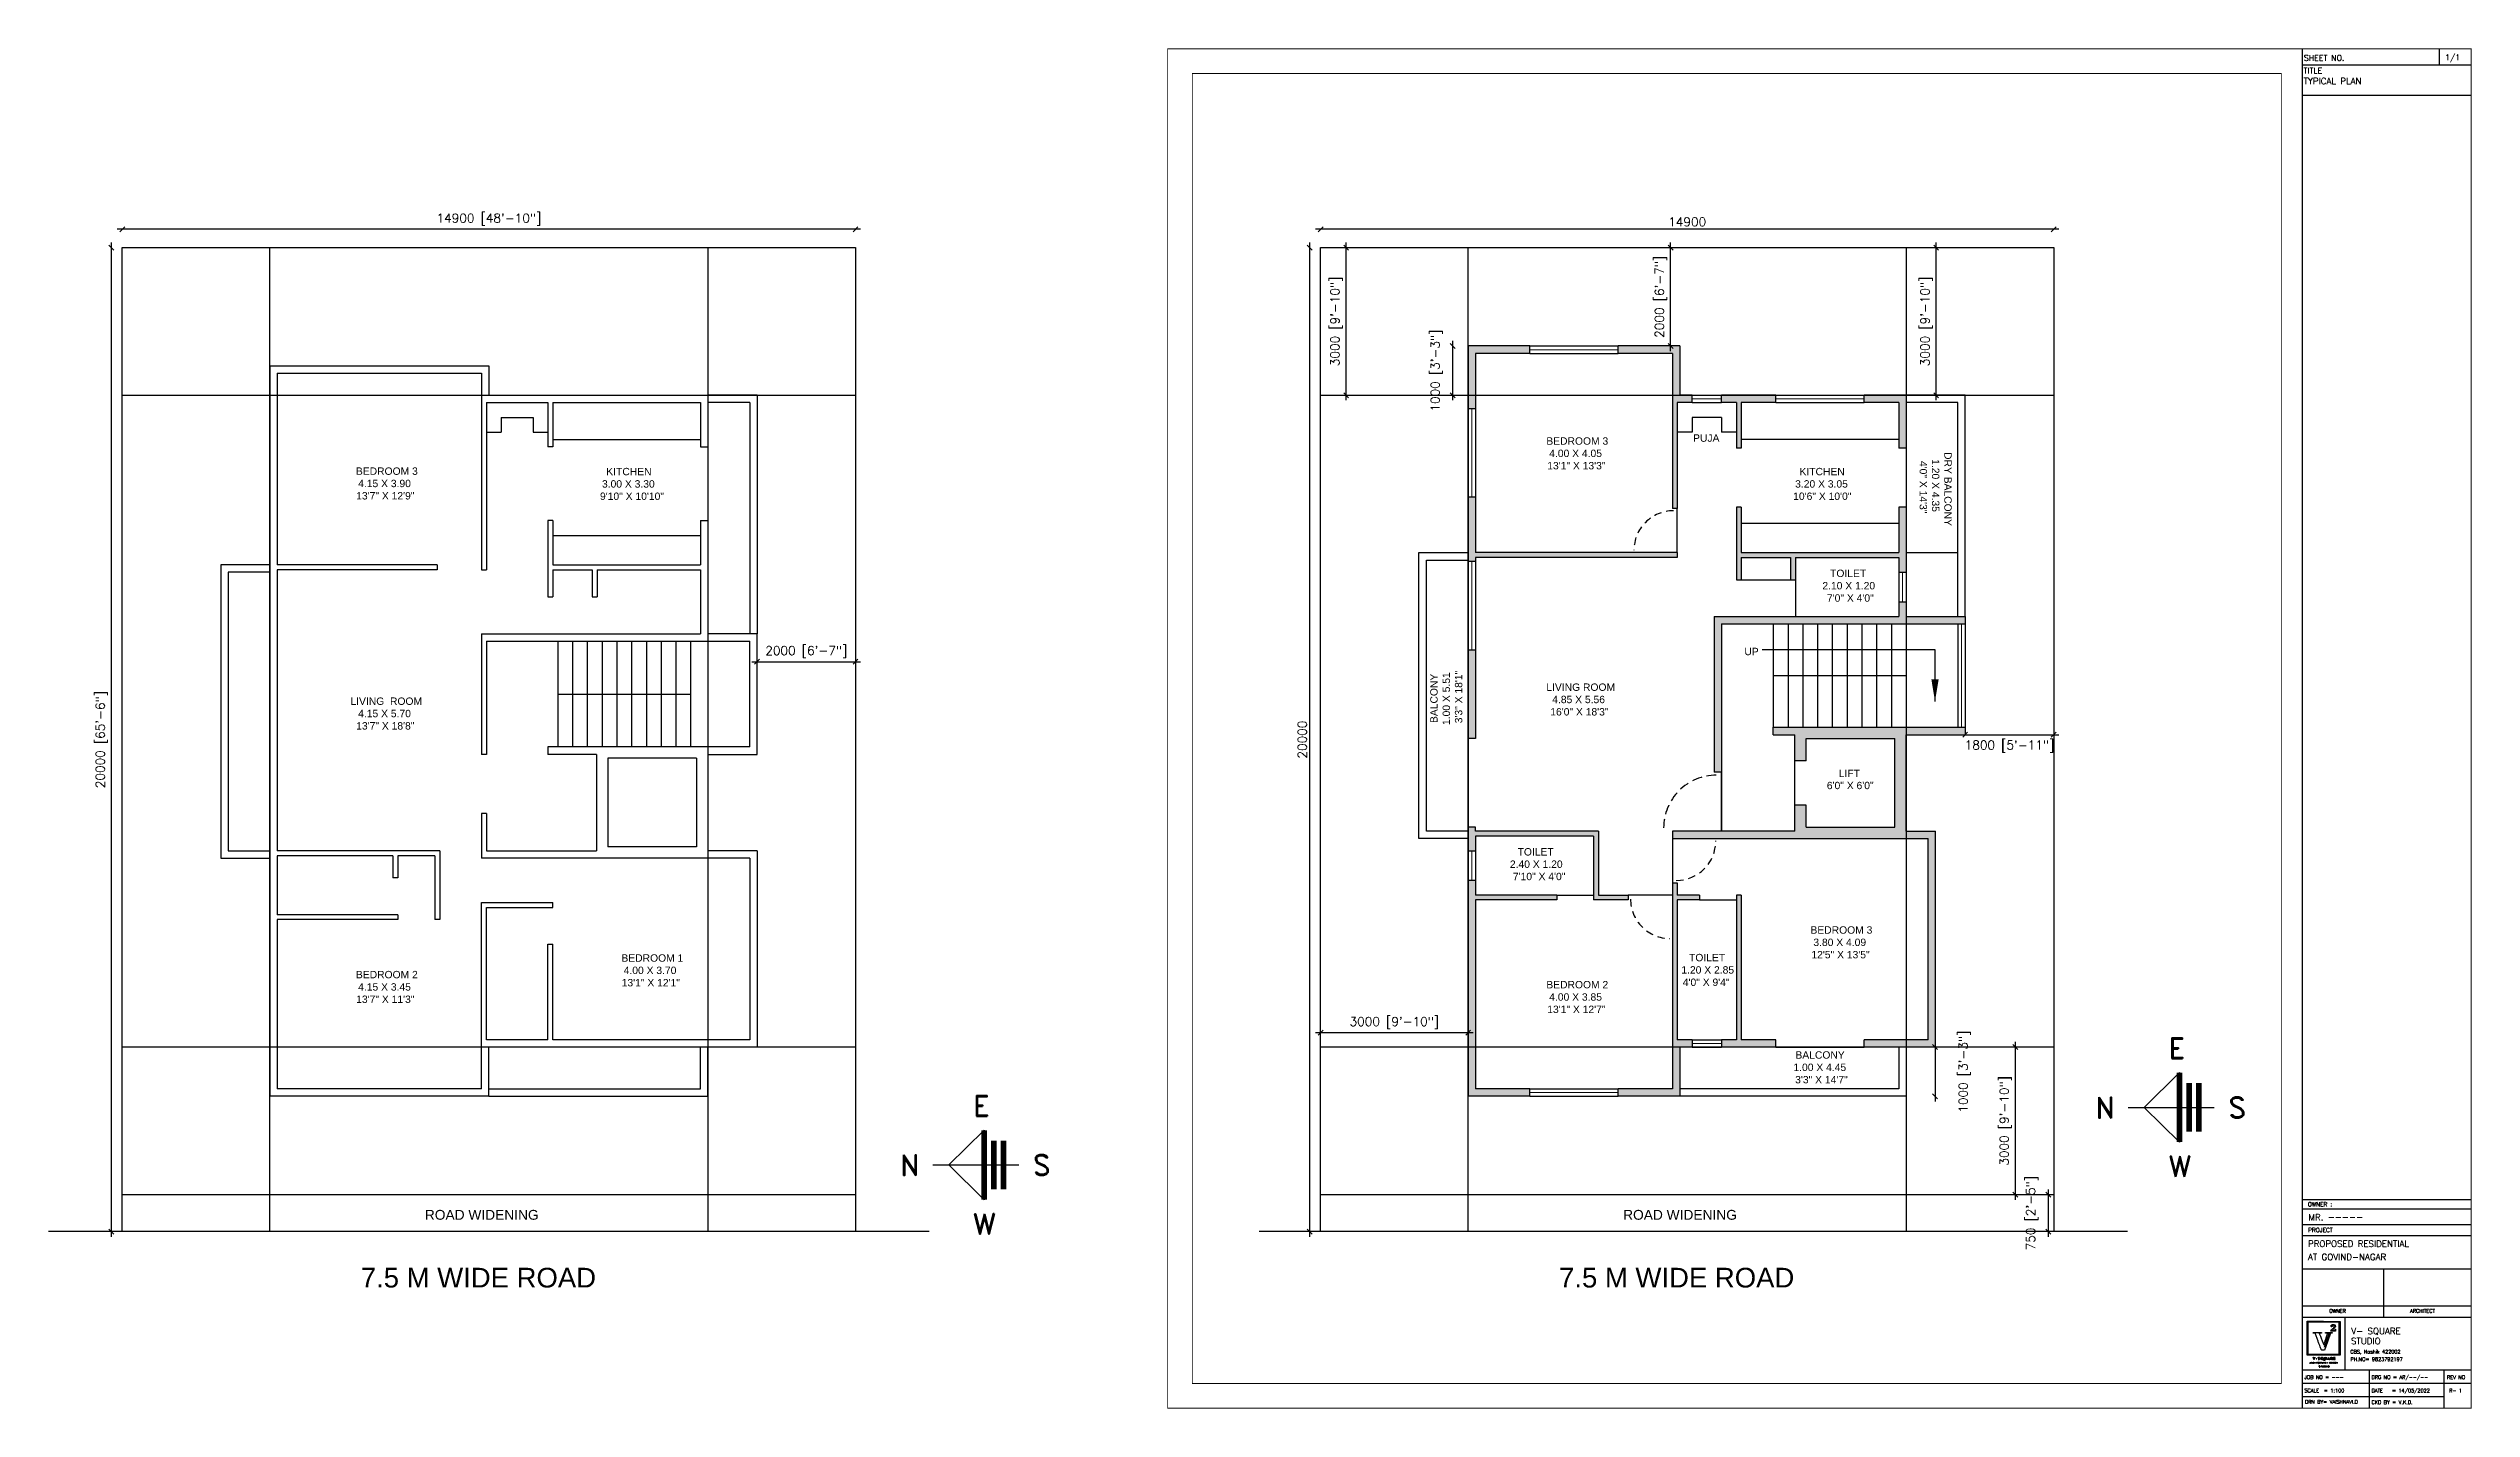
# Model space of a CAD drawing. Extents: x -17 to 217, y 0 to 30.
# Drawn here: x 3.87 to 53.11, y 1.98 to 29.62 of the extents above; entities that cross this region are included whole.
import ezdxf
from ezdxf.lldxf.tags import DXFTag

# ---------------------------------------------------------------- set-up
doc = ezdxf.new("R2010")
doc.units = 0
doc.header["$MEASUREMENT"] = 0
doc.linetypes.add('HIDDEN2', pattern=[0.1875, 0.125, -0.0625])
doc.layers.get('0').update_dxf_attribs({"linetype": 'CONTINUOUS'})
doc.layers.get('DEFPOINTS').update_dxf_attribs({"linetype": 'CONTINUOUS'})
for name, color, linetype in [('ALL_FURNITURE', 34, 'CONTINUOUS'), ('ANNOTATION', 21, 'CONTINUOUS'), ('BORDER', 7, 'CONTINUOUS'), ('DIMENSION', 184, 'CONTINUOUS'), ('DOOR', 4, 'CONTINUOUS'), ('ELEVATION', 30, 'CONTINUOUS'), ('MARGIN', 2, 'CONTINUOUS'), ('PLOT_BOUNDARY', 1, 'CONTINUOUS'), ('TEXT', 7, 'CONTINUOUS'), ('THIN', 250, 'CONTINUOUS'), ('TILE_DROP', 8, 'CONTINUOUS'), ('WALL', 7, 'CONTINUOUS'), ('WALL_HATCH', 7, 'CONTINUOUS'), ('WINDOW', 4, 'CONTINUOUS')]:
    doc.layers.add(name, color=color, linetype=linetype)
doc.layers.get('0').off()
doc.layers.get('0').freeze()
doc.styles.add('ROMAND', font='romand.shx', dxfattribs={"height": 0.175})
doc.styles.add('ROMANS', font='romans.shx', dxfattribs={"height": 0.18})
doc.styles.get("Standard").update_dxf_attribs({"font": 'arial.ttf'})
tags = doc.linetypes.add('DASHED2', pattern=[0.375, 0.25, -0.125]).pattern_tags.tags
tags[6:7] = [DXFTag(74, 4), DXFTag(75, 0), DXFTag(340, '0'), DXFTag(46, 1.0), DXFTag(50, 0.0), DXFTag(44, 0.0), DXFTag(45, 0.0)]
tags[4:5] = [DXFTag(74, 4), DXFTag(75, 0), DXFTag(340, '0'), DXFTag(46, 1.0), DXFTag(50, 0.0), DXFTag(44, 0.0), DXFTag(45, 0.0)]
doc.dimstyles.get("Standard").update_dxf_attribs({"dimtxt": 0.18, "dimasz": 0.18, "dimexe": 0.18, "dimexo": 0.0625, "dimgap": 0.09, "dimtad": 0, "dimtih": 1, "dimtoh": 1, "dimdec": 4, "dimzin": 0, "dimtxsty": 'STANDARD', "dimcen": 0.09, "dimazin": 3, "dimtfac": 1, "dimtdec": 4, "dimtofl": 0, "dimtmove": 0, "dimatfit": 3, "dimtolj": 1, "dimtzin": 0})
doc.dimstyles.new('STANDARD$0', dxfattribs={"dimtxt": 0.225, "dimasz": 0.1, "dimexe": 0.1, "dimexo": 0.05, "dimgap": 0.06, "dimtad": 1, "dimdec": 0, "dimlfac": 1000, "dimzin": 0, "dimtxsty": 'ROMANS', "dimblk": 'ARCHTICK', "dimblk1": 'OBLIQUE', "dimblk2": 'OBLIQUE', "dimsah": 1, "dimcen": 0.09, "dimdle": 0.1035, "dimse1": 1, "dimse2": 1, "dimclrd": 11, "dimclre": 11, "dimclrt": 7, "dimazin": 3, "dimtfac": 1, "dimtdec": 0, "dimtofl": 0, "dimtmove": 0, "dimatfit": 3, "dimtolj": 1, "dimtzin": 0})

msp = doc.modelspace()

# ---------------------------------------------------------------- texts
at = {"layer": 'ANNOTATION', "color": 7, "style": 'ROMAND'}
for s, p in [('E', (46.9523, 9.0906)), ('E', (22.6592, 7.92)), ('N', (45.4696, 7.8819)), ('S', (48.1716, 7.8819)), ('N', (21.1766, 6.7113)), ('S', (23.8785, 6.7113)), ('W', (46.9523, 6.6829)), ('W', (22.6592, 5.5123))]:
    msp.add_text(s, height=0.4212, dxfattribs=at).set_placement(p)
at = {"layer": 'TEXT'}
for s, height, style, p in [('TITLE', 0.11591, 'ROMAND', (49.7026, 29.1098)), ('SHEET NO.', 0.11591, 'ROMAND', (49.7074, 29.3715)), ('1/1', 0.11591, 'ROMAND', (52.576, 29.3808)), ('TYPICAL PLAN', 0.128788, 'ROMAND', (49.7027, 28.8938)), ('OWNER :', 0.08586, 'ROMAND', (49.7879, 6.0855)), ('MR. -----', 0.12879, 'ROMAND', (49.8013, 5.8012)), ('PROJECT', 0.08586, 'ROMAND', (49.7939, 5.5621)), ('AT GOVIND-NAGAR', 0.128788, 'ROMAND', (49.7906, 4.9936)), ('PROPOSED RESIDENTIAL', 0.128788, 'ROMAND', (49.7913, 5.2616)), ('OWNER', 0.07298, 'ROMANS', (50.2228, 3.9244)), ('ARCHITECT', 0.07298, 'ROMANS', (51.8637, 3.9244)), ('V- SQUARE', 0.12879, 'ROMAND', (50.6697, 3.4859)), ('CBS, Nashik 422002', 0.07298, 'ROMANS', (50.6517, 3.095)), ('PH.NO= 9823792197', 0.07298, 'ROMANS', (50.6556, 2.9428)), ('STUDIO', 0.12879, 'ROMAND', (50.6652, 3.2828)), ('JOB NO = --- ', 0.07298, 'ROMANS', (49.718, 2.577)), ('DRG NO = AR/--/--', 0.07298, 'ROMANS', (51.0828, 2.577)), ('REV NO', 0.07298, 'ROMANS', (52.6154, 2.577)), ('SCALE  = 1:100', 0.07298, 'ROMANS', (49.718, 2.3059)), ('DRN BY= VAISHNAVI.D', 0.07298, 'ROMANS', (49.7284, 2.0773)), ('CKD BY = V.K.D.', 0.07298, 'ROMANS', (51.0828, 2.0687)), ('DATE   = 14/05/2022', 0.07298, 'ROMANS', (51.0828, 2.3059)), ('R- 1', 0.07298, 'ROMANS', (52.6595, 2.3059))]:
    msp.add_text(s, height=height, dxfattribs=dict(at, style=style)).set_placement(p)
for s, p in [('BEDROOM 3', (34.3131, 21.5672)), ('PUJA ', (37.2954, 21.6271)), ('13\'1" X 13\'3"', (34.3316, 21.066)), ('4.00 X 4.05', (34.3718, 21.3166)), ('BEDROOM 3', (10.1219, 20.955)), ('4.15 X 3.90', (10.1675, 20.7044)), ('3.00 X 3.30', (15.122, 20.6955)), (' KITCHEN', (15.1521, 20.9462)), ('3.20 X 3.05', (39.3693, 20.6955)), (' KITCHEN', (39.3994, 20.9462)), ('13\'7" X 12\'9"', (10.1274, 20.4538)), ('9\'10" X 10\'10"', (15.0819, 20.4449)), ('10\'6" X 10\'0"', (39.3291, 20.4449)), ('2.10 X 1.20', (39.9226, 18.6266)), ('TOILET', (40.0793, 18.8772)), ('7\'0" X 4\'0"', (40.0153, 18.376)), ('UP', (38.3379, 17.2889)), ('LIVING  ROOM', (10.0109, 16.2791)), ('LIVING ROOM', (34.3131, 16.5643)), ('4.85 X 5.56', (34.4329, 16.3137)), ('13\'7" X 18\'8"', (10.1274, 15.7778)), ('4.15 X 5.70', (10.1675, 16.0284)), ('16\'0" X 18\'3"', (34.3928, 16.0631)), ('LIFT', (40.2557, 14.8101)), ('6\'0" X 6\'0"', (40.0134, 14.5658)), ('TOILET', (33.7293, 13.2172)), ('2.40 X 1.20', (33.5726, 12.9666)), ('7\'10" X 4\'0"', (33.6332, 12.716)), ('BEDROOM 3', (39.6808, 11.6286)), ('3.80 X 4.09', (39.7395, 11.378)), ('BEDROOM 2', (10.1219, 10.722)), ('BEDROOM 1', (15.5175, 11.0591)), ('4.00 X 3.70', (15.5631, 10.8085)), ('1.20 X 2.85', (37.0565, 10.817)), ('TOILET', (37.2132, 11.0677)), ('12\'5" X 13\'5"', (39.6994, 11.1274)), ('13\'7" X 11\'3"', (10.1274, 10.2208)), ('4.15 X 3.45', (10.1675, 10.4714)), ('13\'1" X 12\'1"', (15.5229, 10.5579)), ('BEDROOM 2', (34.3131, 10.5172)), ('4.00 X 3.85', (34.3718, 10.2666)), ('4\'0" X 9\'4"', (37.086, 10.5664)), ('13\'1" X 12\'7"', (34.3316, 10.016)), ('1.00 X 4.45', (39.3345, 8.8374)), ('BALCONY', (39.3751, 9.088)), ('3\'3" X 14\'7"', (39.3697, 8.5868))]:
    msp.add_text(s, height=0.15, dxfattribs=at).set_placement(p)
for s, rotation, p in [('4\'0" X 14\'3"', 270, (41.8989, 21.2375)), ('1.20 X 4.35', 270, (42.1495, 21.2727)), ('DRY BALCONY', 270, (42.4001, 21.4173)), ('BALCONY', 90, (32.1038, 15.9105)), ('1.00 X 5.51', 90, (32.3544, 15.8698)), ('3\'3" X 18\'1"', 90, (32.605, 15.905))]:
    msp.add_text(s, height=0.15, rotation=rotation, dxfattribs=at).set_placement(p)
at = {"layer": 'TEXT', "color": 7}
for s, height, p in [('ROAD WIDENING', 0.2, (11.5229, 5.8139)), ('ROAD WIDENING', 0.2, (35.8737, 5.8139)), ('7.5 M WIDE ROAD', 0.4, (10.221, 4.437)), ('7.5 M WIDE ROAD', 0.4, (34.5717, 4.437))]:
    msp.add_text(s, height=height, dxfattribs=at).set_placement(p)

# ---------------------------------------------------------------- blocks, each defined once
blk = doc.blocks.new('N')
at = {"layer": 'THIN', "color": 1}
for p, q in [((-1070.702, -625.9), (-1069.692, -624.901)), ((-1071.163, -625.9), (-1068.694, -625.9)), ((-1070.702, -625.9), (-1069.692, -626.9))]:
    blk.add_line(p, q, dxfattribs=at)
at = {"layer": 'WALL', "color": 1, "linetype": 'CONTINUOUS'}
blk.add_line((-1069.692, -624.901), (-1069.692, -626.9), dxfattribs=at)
at = {"layer": 'WALL', "color": 1, "linetype": 'CONTINUOUS', "const_width": 0.163}
for points in [[(-1069.692, -624.901), (-1069.692, -626.9)], [(-1069.415, -625.2), (-1069.415, -626.601)], [(-1069.132, -625.2), (-1069.132, -626.601)]]:
    blk.add_lwpolyline(points, dxfattribs=at)
blk = doc.blocks.new('_OBLIQUE')
at = {"color": 0, "linetype": 'BYBLOCK'}
blk.add_line((-0.5, -0.5), (0.5, 0.5), dxfattribs=at)
blk = doc.blocks.new('*D38')
at = {"layer": 'DEFPOINTS', "color": 0}
for p in [(18.274, 17.723), (20.274, 17.723), (20.274, 17.155)]:
    blk.add_point(p, dxfattribs=at)
at = {"layer": 'WALL', "color": 11}
blk.add_line((18.17, 17.155), (20.377, 17.155), dxfattribs=at)
at = {"layer": 'WALL', "color": 11, "xscale": 0.1, "yscale": 0.1, "zscale": 0.1, "rotation": 180}
blk.add_blockref('_OBLIQUE', (18.274, 17.155), dxfattribs=at)
at = {"layer": 'WALL', "color": 11, "xscale": 0.1, "yscale": 0.1, "zscale": 0.1}
blk.add_blockref('_OBLIQUE', (20.274, 17.155), dxfattribs=at)
at = {"layer": 'WALL', "color": 7, "insert": (19.274, 17.352), "char_height": 0.18, "attachment_point": 5, "style": 'ROMANS'}
blk.add_mtext('\\A1;2000 [6\'-7"]', dxfattribs=at)
blk = doc.blocks.new('_ARCHTICK')
at = {"color": 0, "linetype": 'BYBLOCK', "const_width": 0.15}
blk.add_lwpolyline([(-0.5, -0.5), (0.5, 0.5)], dxfattribs=at)
blk = doc.blocks.new('*D39')
at = {"layer": 'DEFPOINTS', "color": 0}
for p in [(29.725, 25.946), (29.725, 25.573), (44.625, 25.573)]:
    blk.add_point(p, dxfattribs=at)
at = {"layer": 'DIMENSION', "color": 11}
blk.add_line((44.728, 25.946), (29.621, 25.946), dxfattribs=at)
at = {"layer": 'DIMENSION', "color": 11, "xscale": 0.1, "yscale": 0.1, "zscale": 0.1, "rotation": 180}
blk.add_blockref('_OBLIQUE', (29.725, 25.946), dxfattribs=at)
at = {"layer": 'DIMENSION', "color": 11, "xscale": 0.1, "yscale": 0.1, "zscale": 0.1}
blk.add_blockref('_OBLIQUE', (44.625, 25.946), dxfattribs=at)
at = {"layer": 'DIMENSION', "color": 7, "insert": (37.175, 26.096), "char_height": 0.18, "attachment_point": 5, "style": 'ROMANS'}
blk.add_mtext('\\A1;14900', dxfattribs=at)
blk = doc.blocks.new('*D40')
at = {"layer": 'DEFPOINTS', "color": 0}
for p in [(29.504, 25.573), (29.725, 25.573), (29.725, 5.573)]:
    blk.add_point(p, dxfattribs=at)
at = {"layer": 'DIMENSION', "color": 11}
blk.add_line((29.504, 5.47), (29.504, 25.677), dxfattribs=at)
at = {"layer": 'DIMENSION', "color": 11, "xscale": 0.1, "yscale": 0.1, "zscale": 0.1}
for p, rotation in [((29.504, 25.573), 90), ((29.504, 5.573), 270)]:
    blk.add_blockref('_OBLIQUE', p, dxfattribs=dict(at, rotation=rotation))
at = {"layer": 'DIMENSION', "color": 7, "insert": (29.354, 15.573), "char_height": 0.18, "attachment_point": 5, "rotation": 90, "style": 'ROMANS'}
blk.add_mtext('\\A1;20000', dxfattribs=at)
blk = doc.blocks.new('*D41')
at = {"layer": 'DEFPOINTS', "color": 0}
for p in [(5.374, 25.946), (5.374, 25.573), (20.274, 25.573)]:
    blk.add_point(p, dxfattribs=at)
at = {"layer": 'DIMENSION', "color": 11}
blk.add_line((20.377, 25.946), (5.27, 25.946), dxfattribs=at)
at = {"layer": 'DIMENSION', "color": 11, "xscale": 0.1, "yscale": 0.1, "zscale": 0.1, "rotation": 180}
blk.add_blockref('_OBLIQUE', (5.374, 25.946), dxfattribs=at)
at = {"layer": 'DIMENSION', "color": 11, "xscale": 0.1, "yscale": 0.1, "zscale": 0.1}
blk.add_blockref('_OBLIQUE', (20.274, 25.946), dxfattribs=at)
at = {"layer": 'DIMENSION', "color": 7, "insert": (12.824, 26.143), "char_height": 0.18, "attachment_point": 5, "style": 'ROMANS'}
blk.add_mtext('\\A1;14900 [48\'-10"]', dxfattribs=at)
blk = doc.blocks.new('*D42')
at = {"layer": 'DEFPOINTS', "color": 0}
for p in [(5.153, 25.573), (5.374, 25.573), (5.374, 5.573)]:
    blk.add_point(p, dxfattribs=at)
at = {"layer": 'DIMENSION', "color": 11}
blk.add_line((5.153, 5.47), (5.153, 25.677), dxfattribs=at)
at = {"layer": 'DIMENSION', "color": 11, "xscale": 0.1, "yscale": 0.1, "zscale": 0.1}
for p, rotation in [((5.153, 25.573), 90), ((5.153, 5.573), 270)]:
    blk.add_blockref('_OBLIQUE', p, dxfattribs=dict(at, rotation=rotation))
at = {"layer": 'DIMENSION', "color": 7, "insert": (4.956, 15.573), "char_height": 0.18, "attachment_point": 5, "rotation": 90, "style": 'ROMANS'}
blk.add_mtext('\\A1;20000 [65\'-6"]', dxfattribs=at)
blk = doc.blocks.new('*D43')
at = {"layer": 'DEFPOINTS', "color": 0}
for p in [(32.412, 23.573), (32.725, 23.573), (32.725, 22.573)]:
    blk.add_point(p, dxfattribs=at)
at = {"layer": 'DIMENSION', "color": 11}
blk.add_line((32.412, 22.47), (32.412, 23.677), dxfattribs=at)
at = {"layer": 'DIMENSION', "color": 11, "xscale": 0.1, "yscale": 0.1, "zscale": 0.1}
for p, rotation in [((32.412, 23.573), 90), ((32.412, 22.573), 270)]:
    blk.add_blockref('_OBLIQUE', p, dxfattribs=dict(at, rotation=rotation))
at = {"layer": 'DIMENSION', "color": 7, "insert": (32.085, 23.073), "char_height": 0.18, "attachment_point": 5, "rotation": 90, "style": 'ROMANS'}
blk.add_mtext('\\A1;1000 [3\'-3"]', dxfattribs=at)
blk = doc.blocks.new('*D44')
at = {"layer": 'DEFPOINTS', "color": 0}
for p in [(42.235, 25.573), (42.825, 25.573), (42.825, 22.573)]:
    blk.add_point(p, dxfattribs=at)
at = {"layer": 'DIMENSION', "color": 11}
blk.add_line((42.235, 22.47), (42.235, 25.677), dxfattribs=at)
at = {"layer": 'DIMENSION', "color": 11, "xscale": 0.1, "yscale": 0.1, "zscale": 0.1}
for p, rotation in [((42.235, 25.573), 90), ((42.235, 22.573), 270)]:
    blk.add_blockref('_OBLIQUE', p, dxfattribs=dict(at, rotation=rotation))
at = {"layer": 'DIMENSION', "color": 7, "insert": (42.038, 24.073), "char_height": 0.18, "attachment_point": 5, "rotation": 90, "style": 'ROMANS'}
blk.add_mtext('\\A1;3000 [9\'-10"]', dxfattribs=at)
blk = doc.blocks.new('*D45')
at = {"layer": 'DEFPOINTS', "color": 0}
for p in [(42.825, 15.673), (44.625, 15.673), (44.625, 15.673)]:
    blk.add_point(p, dxfattribs=at)
at = {"layer": 'DIMENSION', "color": 11}
blk.add_line((42.721, 15.673), (44.728, 15.673), dxfattribs=at)
at = {"layer": 'DIMENSION', "color": 11, "xscale": 0.1, "yscale": 0.1, "zscale": 0.1, "rotation": 180}
blk.add_blockref('_OBLIQUE', (42.825, 15.673), dxfattribs=at)
at = {"layer": 'DIMENSION', "color": 11, "xscale": 0.1, "yscale": 0.1, "zscale": 0.1}
blk.add_blockref('_OBLIQUE', (44.625, 15.673), dxfattribs=at)
at = {"layer": 'DIMENSION', "color": 7, "insert": (43.725, 15.432), "char_height": 0.18, "attachment_point": 5, "style": 'ROMANS'}
blk.add_mtext('\\A1;1800 [5\'-11"]', dxfattribs=at)
blk = doc.blocks.new('*D46')
at = {"layer": 'DEFPOINTS', "color": 0}
for p in [(41.625, 9.323), (41.625, 8.323), (42.213, 8.323)]:
    blk.add_point(p, dxfattribs=at)
at = {"layer": 'DIMENSION', "color": 11}
blk.add_line((42.213, 9.427), (42.213, 8.22), dxfattribs=at)
at = {"layer": 'DIMENSION', "color": 11, "xscale": 0.1, "yscale": 0.1, "zscale": 0.1}
for p, rotation in [((42.213, 9.323), 90), ((42.213, 8.323), 270)]:
    blk.add_blockref('_OBLIQUE', p, dxfattribs=dict(at, rotation=rotation))
at = {"layer": 'DIMENSION', "color": 7, "insert": (42.814, 8.823), "char_height": 0.18, "attachment_point": 5, "rotation": 90, "style": 'ROMANS'}
blk.add_mtext('\\A1;1000 [3\'-3"]', dxfattribs=at)
blk = doc.blocks.new('*D47')
at = {"layer": 'DEFPOINTS', "color": 0}
for p in [(43.844, 9.323), (44.625, 9.323), (44.625, 6.323)]:
    blk.add_point(p, dxfattribs=at)
at = {"layer": 'DIMENSION', "color": 11}
blk.add_line((43.844, 6.22), (43.844, 9.427), dxfattribs=at)
at = {"layer": 'DIMENSION', "color": 11, "xscale": 0.1, "yscale": 0.1, "zscale": 0.1}
for p, rotation in [((43.844, 9.323), 90), ((43.844, 6.323), 270)]:
    blk.add_blockref('_OBLIQUE', p, dxfattribs=dict(at, rotation=rotation))
at = {"layer": 'DIMENSION', "color": 7, "insert": (43.647, 7.823), "char_height": 0.18, "attachment_point": 5, "rotation": 90, "style": 'ROMANS'}
blk.add_mtext('\\A1;3000 [9\'-10"]', dxfattribs=at)
blk = doc.blocks.new('*D48')
at = {"layer": 'DEFPOINTS', "color": 0}
for p in [(44.625, 6.323), (44.512, 5.573), (44.625, 5.573)]:
    blk.add_point(p, dxfattribs=at)
at = {"layer": 'DIMENSION', "color": 11}
blk.add_line((44.512, 6.427), (44.512, 5.47), dxfattribs=at)
at = {"layer": 'DIMENSION', "color": 11, "xscale": 0.1, "yscale": 0.1, "zscale": 0.1}
for p, rotation in [((44.512, 6.323), 90), ((44.512, 5.573), 270)]:
    blk.add_blockref('_OBLIQUE', p, dxfattribs=dict(at, rotation=rotation))
at = {"layer": 'DIMENSION', "color": 7, "insert": (44.185, 5.948), "char_height": 0.18, "attachment_point": 5, "rotation": 90, "style": 'ROMANS'}
blk.add_mtext('\\A1;750 [2\'-5"]', dxfattribs=at)
blk = doc.blocks.new('*D49')
at = {"layer": 'DEFPOINTS', "color": 0}
for p in [(29.725, 25.573), (30.245, 25.573), (29.725, 22.573)]:
    blk.add_point(p, dxfattribs=at)
at = {"layer": 'DIMENSION', "color": 11}
blk.add_line((30.245, 22.47), (30.245, 25.677), dxfattribs=at)
at = {"layer": 'DIMENSION', "color": 11, "xscale": 0.1, "yscale": 0.1, "zscale": 0.1}
for p, rotation in [((30.245, 25.573), 90), ((30.245, 22.573), 270)]:
    blk.add_blockref('_OBLIQUE', p, dxfattribs=dict(at, rotation=rotation))
at = {"layer": 'DIMENSION', "color": 7, "insert": (30.048, 24.073), "char_height": 0.18, "attachment_point": 5, "rotation": 90, "style": 'ROMANS'}
blk.add_mtext('\\A1;3000 [9\'-10"]', dxfattribs=at)
blk = doc.blocks.new('*D50')
at = {"layer": 'DEFPOINTS', "color": 0}
for p in [(29.725, 9.615), (29.725, 9.323), (32.725, 9.323)]:
    blk.add_point(p, dxfattribs=at)
at = {"layer": 'DIMENSION', "color": 11}
blk.add_line((32.828, 9.615), (29.621, 9.615), dxfattribs=at)
at = {"layer": 'DIMENSION', "color": 11, "xscale": 0.1, "yscale": 0.1, "zscale": 0.1, "rotation": 180}
blk.add_blockref('_OBLIQUE', (29.725, 9.615), dxfattribs=at)
at = {"layer": 'DIMENSION', "color": 11, "xscale": 0.1, "yscale": 0.1, "zscale": 0.1}
blk.add_blockref('_OBLIQUE', (32.725, 9.615), dxfattribs=at)
at = {"layer": 'DIMENSION', "color": 7, "insert": (31.225, 9.812), "char_height": 0.18, "attachment_point": 5, "style": 'ROMANS'}
blk.add_mtext('\\A1;3000 [9\'-10"]', dxfattribs=at)
blk = doc.blocks.new('*D51')
at = {"layer": 'DEFPOINTS', "color": 0}
for p in [(36.837, 25.573), (37.025, 25.573), (37.025, 23.573)]:
    blk.add_point(p, dxfattribs=at)
at = {"layer": 'DIMENSION', "color": 11}
blk.add_line((36.837, 23.47), (36.837, 25.677), dxfattribs=at)
at = {"layer": 'DIMENSION', "color": 11, "xscale": 0.1, "yscale": 0.1, "zscale": 0.1}
for p, rotation in [((36.837, 25.573), 90), ((36.837, 23.573), 270)]:
    blk.add_blockref('_OBLIQUE', p, dxfattribs=dict(at, rotation=rotation))
at = {"layer": 'DIMENSION', "color": 7, "insert": (36.64, 24.573), "char_height": 0.18, "attachment_point": 5, "rotation": 90, "style": 'ROMANS'}
blk.add_mtext('\\A1;2000 [6\'-7"]', dxfattribs=at)
blk = doc.blocks.new('BD')
at = {"layer": 'DOOR', "linetype": 'HIDDEN2'}
blk.add_arc((4909.35, 572.122), 0.669, 270, 0, dxfattribs=at)
at = {"layer": 'TILE_DROP', "ltscale": 0.1}
blk.add_line((4909.283, 572.163), (4909.283, 571.413), dxfattribs=at)

# ---------------------------------------------------------------- dimensions: what is measured, and where the dimension line sits
at = {"layer": 'DIMENSION'}
for base, p1, p2, picture, middle in [((5.3738, 25.9458), (20.2738, 25.5734), (5.3738, 25.5734), '*D41', (12.8238, 26.143)), ((29.7246, 25.9458), (44.6246, 25.5734), (29.7246, 25.5734), '*D39', (37.1746, 26.0958)), ((29.7246, 9.6146), (32.7246, 9.3234), (29.7246, 9.3234), '*D50', (31.2246, 9.8118))]:
    dim = msp.add_linear_dim(base=base, p1=p1, p2=p2, dimstyle='STANDARD$0', dxfattribs=at)
    dim.commit()
    dim.dimension.update_dxf_attribs({"geometry": picture, "text_midpoint": middle})
for base, p1, p2, picture, middle in [((5.1531, 25.5734), (5.3738, 5.5734), (5.3738, 25.5734), '*D42', (4.9559, 15.5734)), ((29.5038, 25.5734), (29.7246, 5.5734), (29.7246, 25.5734), '*D40', (29.3538, 15.5734)), ((30.245, 25.5734), (29.7246, 22.5734), (29.7246, 25.5734), '*D49', (30.0479, 24.0734)), ((36.8367, 25.5734), (37.0246, 23.5734), (37.0246, 25.5734), '*D51', (36.6395, 24.5734)), ((42.2354, 25.5734), (42.8246, 22.5734), (42.8246, 25.5734), '*D44', (42.0383, 24.0734)), ((32.412, 23.5734), (32.7246, 22.5734), (32.7246, 23.5734), '*D43', (32.0849, 23.0734)), ((42.213, 8.3234), (41.6246, 9.3234), (41.6246, 8.3234), '*D46', (42.8144, 8.8234)), ((43.8438, 9.3234), (44.6246, 6.3234), (44.6246, 9.3234), '*D47', (43.6467, 7.8234)), ((44.5125, 5.5734), (44.6246, 6.3234), (44.6246, 5.5734), '*D48', (44.1853, 5.9484))]:
    dim = msp.add_linear_dim(base=base, p1=p1, p2=p2, angle=90, dimstyle='STANDARD$0', dxfattribs=at)
    dim.commit()
    dim.dimension.update_dxf_attribs({"geometry": picture, "text_midpoint": middle})
dim = msp.add_linear_dim(base=(44.6246, 15.6734), p1=(42.8246, 15.6734), p2=(44.6246, 15.6734), dimstyle='STANDARD$0', dxfattribs=at)
dim.commit()
dim.dimension.update_dxf_attribs({"geometry": '*D45', "text_midpoint": (43.7246, 15.4317), "dimtype": 160})
at = {"layer": 'WALL'}
dim = msp.add_linear_dim(base=(20.2738, 17.155), p1=(18.2738, 17.7234), p2=(20.2738, 17.7234), dimstyle='STANDARD$0', dxfattribs=at)
dim.commit()
dim.dimension.update_dxf_attribs({"geometry": '*D38', "text_midpoint": (19.2738, 17.3521)})

# ---------------------------------------------------------------- hatches: boundary and pattern name
at = {"layer": 'WALL_HATCH'}
h = msp.add_hatch(color=251, dxfattribs=at)
h.dxf.hatch_style = 1
h.paths.add_polyline_path([(33.9746, 23.5734), (32.7246, 23.5734), (32.7246, 22.2984), (32.8746, 22.2984), (32.8746, 23.4234), (33.9746, 23.4234)])
h.paths.add_polyline_path([(37.0246, 23.5734), (35.7746, 23.5734), (35.7746, 23.4234), (36.8746, 23.4234), (36.8746, 20.2734), (36.9746, 20.2734), (36.9746, 22.4234), (37.2746, 22.4234), (37.2746, 22.5734), (37.0246, 22.5734)])
h.paths.add_polyline_path([(38.9746, 22.5734), (37.8746, 22.5734), (37.8746, 22.4234), (38.1746, 22.4234), (38.1746, 21.4984), (38.2746, 21.4984), (38.2746, 22.4234), (38.9746, 22.4234)])
h.paths.add_polyline_path([(41.6246, 22.5734), (40.7746, 22.5734), (40.7746, 22.4234), (41.4746, 22.4234), (41.4746, 21.4984), (41.6246, 21.4984)])
h.paths.add_polyline_path([(41.6246, 20.2984), (41.4746, 20.2984), (41.4746, 19.3734), (38.2746, 19.3734), (38.2746, 20.2984), (38.1746, 20.2984), (38.1746, 18.8234), (38.2746, 18.8234), (38.2746, 19.2734), (39.2746, 19.2734), (39.2746, 18.8234), (39.3746, 18.8234), (39.3746, 19.2734), (41.4746, 19.2734), (41.4746, 18.9734), (41.6246, 18.9734)])
h.paths.add_polyline_path([(42.8246, 18.0734), (41.6246, 18.0734), (41.6246, 18.3734), (41.4746, 18.3734), (41.4746, 18.0734), (37.7246, 18.0734), (37.7246, 14.9134), (37.8746, 14.9134), (37.8746, 17.9234), (42.8246, 17.9234)])
h.paths.add_polyline_path([(32.8746, 20.4984), (32.7246, 20.4984), (32.7246, 19.1934), (32.8746, 19.1934), (32.8746, 19.2734), (36.9746, 19.2734), (36.9746, 19.3734), (32.8746, 19.3734)])
h.paths.add_polyline_path([(32.8746, 17.3934), (32.7246, 17.3934), (32.7246, 15.5934), (32.8746, 15.5934)])
h.paths.add_polyline_path([(32.8746, 13.6134), (35.2746, 13.6134), (35.2746, 12.3134), (35.9746, 12.3134), (35.9746, 12.4134), (35.3746, 12.4134), (35.3746, 13.7134), (32.8746, 13.7134), (32.8746, 13.7934), (32.7246, 13.7934), (32.7246, 13.3134), (32.8746, 13.3134)])
h.paths.add_polyline_path([(34.5246, 12.4134), (32.8746, 12.4134), (32.8746, 12.7134), (32.7246, 12.7134), (32.7246, 8.3234), (33.9746, 8.3234), (33.9746, 8.4734), (32.8746, 8.4734), (32.8746, 12.3134), (34.5246, 12.3134)])
h.paths.add_polyline_path([(37.4246, 12.4134), (36.9746, 12.4134), (36.9746, 12.6634), (36.8746, 12.6634), (36.8746, 8.4734), (35.7746, 8.4734), (35.7746, 8.3234), (37.0246, 8.3234), (37.0246, 9.3234), (37.2746, 9.3234), (37.2746, 9.4734), (36.9746, 9.4734), (36.9746, 12.3134), (37.4246, 12.3134)])
h.paths.add_polyline_path([(38.2746, 12.4134), (38.1746, 12.4134), (38.1746, 9.4734), (37.8746, 9.4734), (37.8746, 9.3234), (38.9746, 9.3234), (38.9746, 9.4734), (38.2746, 9.4734)], flags=17)
h.paths.add_polyline_path([(42.2246, 13.7134), (41.6246, 13.7134), (41.6246, 15.6734), (42.8246, 15.6734), (42.8246, 15.8234), (38.9246, 15.8234), (38.9246, 15.6734), (39.3646, 15.6734), (39.3646, 15.1434), (39.5946, 15.1434), (39.5946, 15.5934), (41.3946, 15.5934), (41.3946, 13.7934), (39.5946, 13.7934), (39.5946, 14.2434), (39.3646, 14.2434), (39.3646, 13.7134), (36.8746, 13.7134), (36.8746, 13.5634), (42.0746, 13.5634), (42.0746, 9.4734), (40.7746, 9.4734), (40.7746, 9.3234), (42.2246, 9.3234)])

# ---------------------------------------------------------------- linework, layer by layer
at = {"layer": 'ALL_FURNITURE'}
for p, q in [((37.2746, 21.8234), (36.9746, 21.8234)), ((37.8746, 22.1234), (37.2746, 22.1234)), ((37.2746, 22.1234), (37.2746, 21.8234)), ((37.8746, 22.1234), (37.8746, 21.8234)), ((38.1746, 21.8234), (37.8746, 21.8234)), ((41.4746, 21.6734), (38.2746, 21.6734)), ((38.2746, 19.9734), (41.4746, 19.9734)), ((38.2746, 18.8234), (39.2746, 18.8234))]:
    msp.add_line(p, q, dxfattribs=at)
at = {"layer": 'BORDER', "const_width": 0.0179}
msp.add_lwpolyline([(26.6187, 29.6122), (53.1056, 29.6122), (53.1056, 1.9855), (26.6187, 1.9855)], close=True, dxfattribs=at)
at = {"layer": 'ELEVATION'}
for p, q in [((18.2738, 22.5734), (17.2738, 22.5734)), ((18.1238, 22.4234), (17.2738, 22.4234)), ((18.1238, 22.4234), (18.1238, 17.7234)), ((18.2738, 22.5734), (18.2738, 17.7234)), ((12.7738, 21.8234), (13.0738, 21.8234)), ((13.0738, 22.1234), (13.7238, 22.1234)), ((13.0738, 22.1234), (13.0738, 21.8234)), ((13.7238, 22.1234), (13.7238, 21.8234)), ((13.7238, 21.8234), (14.0238, 21.8234)), ((14.1238, 21.6734), (17.1238, 21.6734)), ((14.1238, 19.7234), (17.1238, 19.7234)), ((38.9246, 17.9234), (38.9246, 15.8234)), ((39.2246, 17.9234), (39.2246, 16.8734)), ((39.5246, 17.9234), (39.5246, 16.8734)), ((39.8246, 17.9234), (39.8246, 16.8734)), ((40.1246, 17.9234), (40.1246, 16.8734)), ((40.4246, 17.9234), (40.4246, 16.8734)), ((40.7246, 17.9234), (40.7246, 16.8734)), ((41.0246, 17.9234), (41.0246, 16.8734)), ((41.3246, 17.9234), (41.3246, 16.8734)), ((41.6246, 17.9234), (41.6246, 15.8234)), ((14.2238, 17.5734), (14.2238, 15.4234)), ((14.5238, 17.5734), (14.5238, 16.4984)), ((14.8238, 17.5734), (14.8238, 16.4984)), ((15.1238, 17.5734), (15.1238, 16.4984)), ((15.4238, 17.5734), (15.4238, 16.4984)), ((15.7238, 17.5734), (15.7238, 16.4984)), ((16.0238, 17.5734), (16.0238, 16.4984)), ((16.3238, 17.5734), (16.3238, 16.4984)), ((16.6238, 17.5734), (16.6238, 16.4984)), ((16.9238, 17.5734), (16.9238, 15.4234)), ((38.9246, 16.8734), (41.6246, 16.8734)), ((14.2238, 16.4984), (16.9238, 16.4984))]:
    msp.add_line(p, q, dxfattribs=at)
at = {"layer": 'ELEVATION', "linetype": 'DASHED2'}
for p, q in [((39.2246, 16.8734), (39.2246, 15.8234)), ((39.5246, 16.8734), (39.5246, 15.8234)), ((39.8246, 16.8734), (39.8246, 15.8234)), ((40.1246, 16.8734), (40.1246, 15.8234)), ((40.4246, 16.8734), (40.4246, 15.8234)), ((40.7246, 16.8734), (40.7246, 15.8234)), ((41.0246, 16.8734), (41.0246, 15.8234)), ((41.3246, 16.8734), (41.3246, 15.8234)), ((14.5238, 16.4984), (14.5238, 15.4234)), ((14.8238, 16.4984), (14.8238, 15.4234)), ((15.1238, 16.4984), (15.1238, 15.4234)), ((15.4238, 16.4984), (15.4238, 15.4234)), ((15.7238, 16.4984), (15.7238, 15.4234)), ((16.0238, 16.4984), (16.0238, 15.4234)), ((16.3238, 16.4984), (16.3238, 15.4234)), ((16.6238, 16.4984), (16.6238, 15.4234))]:
    msp.add_line(p, q, dxfattribs=at)
at = {"layer": 'ELEVATION'}
for points in [[(42.8246, 18.0734), (42.8246, 22.5734), (41.6246, 22.5734)], [(42.6746, 18.0734), (42.6746, 22.4234), (41.6246, 22.4234)], [(32.7246, 13.5634), (31.7246, 13.5634), (31.7246, 19.3734), (32.7246, 19.3734)], [(32.7246, 13.7134), (31.8746, 13.7134), (31.8746, 19.2234), (32.7246, 19.2234)], [(8.3738, 19.1234), (8.3738, 19.1234), (7.3738, 19.1234), (7.3738, 13.1634), (8.3738, 13.1634)], [(8.3738, 18.9734), (7.5238, 18.9734), (7.5238, 13.3134), (8.3738, 13.3134)], [(12.8238, 8.4734), (12.8238, 8.4734), (12.8238, 8.4734), (17.1238, 8.4734), (17.1238, 9.3234)], [(12.8238, 8.3234), (12.8238, 8.3234), (17.2738, 8.3234), (17.2738, 9.3234)], [(41.6246, 9.3234), (41.6246, 8.3234), (37.0246, 8.3234)], [(41.4746, 9.3234), (41.4746, 8.4734), (37.0246, 8.4734)]]:
    msp.add_lwpolyline(points, dxfattribs=at)
at = {"layer": 'MARGIN'}
for p, q in [((8.3738, 5.5734), (8.3738, 25.5734)), ((17.2738, 25.5734), (17.2738, 5.5734)), ((32.7246, 5.5734), (32.7246, 25.5734)), ((41.6246, 25.5734), (41.6246, 5.5734)), ((5.3738, 22.5734), (20.2738, 22.5734)), ((29.7246, 22.5734), (44.6246, 22.5734)), ((20.2738, 9.3234), (5.3738, 9.3234)), ((44.6246, 9.3234), (29.7246, 9.3234))]:
    msp.add_line(p, q, dxfattribs=at)
at = {"layer": 'PLOT_BOUNDARY'}
for p, q in [((5.3738, 5.5734), (5.3738, 25.5734)), ((5.3738, 25.5734), (20.2738, 25.5734)), ((20.2738, 25.5734), (20.2738, 5.5734)), ((29.7246, 5.5734), (29.7246, 25.5734)), ((29.7246, 25.5734), (44.6246, 25.5734)), ((44.6246, 25.5734), (44.6246, 5.5734)), ((20.2738, 6.3234), (5.3738, 6.3234)), ((44.6246, 6.3234), (29.7246, 6.3234)), ((21.7738, 5.5734), (3.8738, 5.5734)), ((46.1246, 5.5734), (28.4746, 5.5734))]:
    msp.add_line(p, q, dxfattribs=at)
at = {"layer": 'TEXT'}
for points in [[(50.4448, 3.4154, -0.00049), (50.445, 3.287, -0.000783), (50.4449, 3.1772, -0.000136), (50.4446, 3.0802, -0.044069), (50.4439, 3.0726), (50.4422, 3.0631), (50.1075, 3.0631), (49.7728, 3.0631), (49.7728, 3.4067), (49.7728, 3.7503), (50.1084, 3.7495), (50.4439, 3.7488)], [(50.044, 3.5232, -0.005169), (50.059, 3.5219, -0.062522), (50.0647, 3.5206, -0.1892), (50.0672, 3.5183, -0.119237), (50.0681, 3.5144, -0.109157), (50.0673, 3.5105, -0.21575), (50.0649, 3.5085, -0.066892), (50.0597, 3.5077, -0.004687), (50.0448, 3.5076, 0.00476), (50.0358, 3.5075, 0.007925), (50.0282, 3.5072, 0.002506), (50.0218, 3.5069, 0.396526), (50.0214, 3.5064, 0.090597), (50.0215, 3.5054, 0.000045), (50.0322, 3.4773, 0.000635), (50.044, 3.4461, 0.000387), (50.0581, 3.4091, -0.000111), (50.0728, 3.3709, -0.000139), (50.0863, 3.3354, -0.000111), (50.0977, 3.3057, -0.001087), (50.1024, 3.2931, 0.010665), (50.1059, 3.2845, 0.035599), (50.1086, 3.2791, 0.083195), (50.1107, 3.2767, 0.469254), (50.1122, 3.277, 0.040456), (50.1136, 3.2801, 0.000399), (50.122, 3.3034, 0.00131), (50.1317, 3.3302, 0.000849), (50.1426, 3.3613, -0.000246), (50.161, 3.4134, -0.000407), (50.1765, 3.4574, -0.000265), (50.1891, 3.493, -0.005298), (50.1931, 3.5039, 0.383671), (50.1925, 3.5056, 0.076567), (50.189, 3.5068, 0.033437), (50.1824, 3.5074, 0.007157), (50.1708, 3.5076, -0.004516), (50.1556, 3.5077, -0.06758), (50.1503, 3.5085, -0.219607), (50.148, 3.5106, -0.104913), (50.1471, 3.5146, -0.148776), (50.1483, 3.5186, -0.180706), (50.1516, 3.521, -0.047661), (50.1589, 3.5222, -0.003005), (50.1807, 3.5237, -0.009822), (50.196, 3.5244, -0.005779), (50.2144, 3.5246, -0.005779), (50.2327, 3.5244, -0.009822), (50.248, 3.5237, -0.003005), (50.2698, 3.5222, -0.047661), (50.2772, 3.521, -0.180706), (50.2804, 3.5186, -0.148776), (50.2816, 3.5146, -0.073363), (50.281, 3.5106, -0.21649), (50.2793, 3.5086, -0.097173), (50.2755, 3.5077, -0.009399), (50.2661, 3.5076), (50.2506, 3.5076), (50.1892, 3.3343), (50.1279, 3.161), (50.1046, 3.1603, -0.022594), (50.0868, 3.1605, -0.079551), (50.0757, 3.163, -0.108141), (50.0677, 3.1683, -0.06331), (50.0609, 3.1775, -0.035002), (50.0571, 3.1857, -0.000588), (50.0391, 3.2319, -0.001509), (50.0185, 3.2858, -0.001002), (49.9951, 3.3478), (49.9352, 3.5076), (49.9169, 3.5076, -0.006884), (49.9054, 3.5077, -0.086583), (49.9011, 3.5086, -0.223667), (49.8992, 3.5106, -0.079569), (49.8985, 3.5147, -0.079284), (49.8992, 3.5188, -0.202614), (49.9011, 3.521, -0.089281), (49.9052, 3.5221, -0.008961), (49.9154, 3.5229, -0.010845), (49.9437, 3.5241, -0.004341), (49.9825, 3.5245, -0.004107), (50.0205, 3.5243, -0.015798)], [(50.215, 3.4995, -0.00124), (50.2129, 3.4935, -0.000017), (50.2, 3.4571, -0.000049), (50.1849, 3.4149, -0.000032), (50.1677, 3.3664, 0.001484), (50.1452, 3.3028, 0.006834), (50.1328, 3.2657, 0.006588), (50.1253, 3.2411, 0.135187), (50.1252, 3.2334, 0.004613), (50.1266, 3.2281, 0.246572), (50.1273, 3.2273, 0.394774), (50.1281, 3.2277, 0.008005), (50.1297, 3.2318, 0.006764), (50.1376, 3.2532, 0.000109), (50.1801, 3.3743, 0.000009), (50.2257, 3.504, 0.084655), (50.2261, 3.506, 0.234871), (50.2258, 3.5066, 0.071488), (50.2249, 3.5071, 0.054605), (50.2235, 3.5074, 0.036107), (50.222, 3.5076, 0.157482), (50.2202, 3.507, 0.058972), (50.2182, 3.5052, 0.050968), (50.2164, 3.5026, 0.042459)], [(50.3246, 3.6799, -0.124387), (50.3407, 3.6686, -0.152885), (50.3481, 3.6518, -0.139426), (50.3448, 3.6325, -0.097488), (50.3315, 3.6148, -0.019946), (50.3257, 3.6099, -0.006763), (50.3167, 3.6033, -0.006713), (50.3067, 3.5962, -0.007669), (50.2969, 3.5897, 0.006723), (50.2743, 3.5747, 0.293671), (50.2721, 3.5697, 0.356165), (50.2759, 3.5665, 0.00829), (50.3009, 3.566, 0.008686), (50.3131, 3.5663, 0.011286), (50.3243, 3.5669, 0.009079), (50.3335, 3.5678, 0.094075), (50.3371, 3.5689, 0.087253), (50.3393, 3.5707, 0.042367), (50.3415, 3.5736, 0.040307), (50.3433, 3.577, 0.046172), (50.3445, 3.5806, -0.031988), (50.3472, 3.5899, -0.601333), (50.3495, 3.5903, -0.146085), (50.3514, 3.585, -0.012914), (50.3518, 3.5706), (50.3518, 3.5485), (50.305, 3.5485), (50.2582, 3.5485), (50.2582, 3.556, -0.092722), (50.2601, 3.5658, -0.073918), (50.2654, 3.5753, -0.052867), (50.2751, 3.5852, -0.02084), (50.2903, 3.5969, 0.0221), (50.3078, 3.6103, 0.063182), (50.3181, 3.6215, 0.085292), (50.3236, 3.6329, 0.06973), (50.3255, 3.6463, 0.031895), (50.3248, 3.6576, 0.09204), (50.3224, 3.6651, 0.116433), (50.3178, 3.6702, 0.069377), (50.3106, 3.6739, 0.088479), (50.2988, 3.6758, 0.155562), (50.2895, 3.6727, 0.151997), (50.2836, 3.6647, 0.083331), (50.2816, 3.6526, -0.06948), (50.2812, 3.6496, -0.04202), (50.28, 3.6464, -0.041291), (50.2782, 3.6433, -0.056236), (50.276, 3.6408, -0.238846), (50.267, 3.6384, -0.247096), (50.2598, 3.6442, -0.150732), (50.2586, 3.6567, -0.138673), (50.2645, 3.6681, -0.095287), (50.2761, 3.6767, -0.06202), (50.292, 3.6819, -0.060542), (50.3091, 3.6831, -0.078488)], [(49.9084, 3.0015, 0.014085), (49.9107, 2.9948, 0.026515), (49.913, 2.9897, 0.030382), (49.915, 2.9862, 0.48832), (49.9161, 2.9861, 0.08123), (49.9172, 2.9878, 0.0078), (49.9191, 2.9923, 0.009768), (49.9212, 2.9978, 0.007561), (49.9233, 3.0039, -0.012799), (49.9254, 3.0097, -0.019744), (49.9275, 3.0147, -0.014871), (49.9294, 3.0185, -0.27338), (49.9306, 3.0192, -0.484151), (49.9312, 3.0184, -0.007644), (49.9296, 3.0119, -0.013513), (49.9272, 3.004, -0.007773), (49.9239, 2.9945, -0.004171), (49.9204, 2.985, -0.007173), (49.9173, 2.9772, -0.002274), (49.9145, 2.9707, -0.531223), (49.914, 2.9706, -0.103175), (49.9135, 2.9714, -0.000921), (49.9108, 2.9783, -0.003126), (49.9078, 2.9862, -0.002007), (49.9044, 2.9954, -0.008158), (49.9007, 3.0061, -0.026833), (49.8987, 3.0134, -0.041644), (49.8981, 3.018, -0.429058), (49.8993, 3.0192, -0.253174), (49.901, 3.0183, -0.023961), (49.9035, 3.014, -0.026063), (49.9061, 3.0082, -0.017438)], [(49.9709, 2.988, -0.039571), (49.9686, 2.9875, -0.024357), (49.9658, 2.9874, -0.024357), (49.963, 2.9875, -0.039571), (49.9607, 2.988, -0.161593), (49.9599, 2.9885, -0.542911), (49.9601, 2.9889, -0.052887), (49.9621, 2.9892, -0.011065), (49.9658, 2.9893, -0.011065), (49.9695, 2.9892, -0.052887), (49.9715, 2.9889, -0.542911), (49.9717, 2.9885, -0.161593)], [(50.0243, 3.017, -0.305072), (50.0237, 3.0161, -0.039917), (50.0215, 3.0154, -0.035416), (50.0184, 3.015, -0.022045), (50.0148, 3.0148, 0.098654), (50.0068, 3.0132, 0.302741), (50.0039, 3.0089, 0.212166), (50.0065, 3.0031, 0.063114), (50.0147, 2.9973, -0.065377), (50.022, 2.9921, -0.110743), (50.0262, 2.986, -0.138296), (50.0269, 2.9796, -0.131896), (50.0242, 2.9737, -0.17302), (50.0184, 2.9703, -0.066145), (50.0091, 2.9698, -0.072817), (50.0007, 2.9716, -0.3117), (49.998, 2.9756, -0.339473), (49.9985, 2.9763, -0.090067), (50.0001, 2.9765, -0.054304), (50.0024, 2.976, -0.028248), (50.0051, 2.9749, 0.070025), (50.0116, 2.973, 0.145578), (50.0168, 2.9737, 0.175942), (50.0201, 2.977, 0.111405), (50.0214, 2.9824, 0.060348), (50.021, 2.9857, 0.095085), (50.0198, 2.9883, 0.097585), (50.0177, 2.9902, 0.066495), (50.0148, 2.9916, -0.075196), (50.0056, 2.996, -0.118227), (49.9998, 3.0024, -0.157923), (49.9984, 3.0094, -0.167268), (50.0015, 3.0157, -0.148455), (50.0059, 3.0181, -0.034887), (50.0143, 3.0191, -0.032462), (50.0224, 3.0191, -0.392873)], [(50.0939, 3.0133, -0.071124), (50.0993, 3.0065, -0.087671), (50.1022, 2.999, -0.091609), (50.1022, 2.9911, -0.085852), (50.0995, 2.9836, 0.021876), (50.0968, 2.9785, 0.161085), (50.0965, 2.9758, 0.155872), (50.0979, 2.9734, 0.020116), (50.1024, 2.9695, 0.045674), (50.11, 2.9646, 0.068099), (50.1175, 2.9619, 0.077297), (50.1246, 2.9615, 0.08292), (50.1314, 2.9633, -0.011002), (50.1379, 2.9661, -0.148443), (50.1405, 2.9663, -0.606731), (50.1408, 2.9653, -0.026673), (50.137, 2.9621, -0.115591), (50.1291, 2.9586, -0.060861), (50.1183, 2.9579, -0.05968), (50.1073, 2.9598, -0.093313), (50.0988, 2.9642, 0.041775), (50.0944, 2.9671, 0.054021), (50.0899, 2.969, 0.052497), (50.085, 2.9699, 0.036497), (50.0795, 2.9699, -0.096077), (50.0693, 2.9711, -0.111911), (50.0609, 2.976, -0.110978), (50.0554, 2.9842, -0.093231), (50.0535, 2.9944, -0.143755), (50.0575, 3.0078, -0.141208), (50.068, 3.017, -0.145249), (50.0817, 3.0191, -0.15411)], [(50.0652, 3.0104, 0.111825), (50.0608, 3.0034, 0.09251), (50.0594, 2.9946, 0.091475), (50.0613, 2.9858, 0.106066), (50.0661, 2.9788, 0.072807), (50.0728, 2.9741, 0.129948), (50.0794, 2.9728, 0.133954), (50.0856, 2.9748, 0.079722), (50.0913, 2.9801, 0.069391), (50.0958, 2.9877, 0.10739), (50.0971, 2.9952, 0.110539), (50.0952, 3.0023, 0.076778), (50.0902, 3.0091, 0.065175), (50.0837, 3.0141, 0.118532), (50.0774, 3.016, 0.127814), (50.0712, 3.0147, 0.082698)], [(50.1383, 2.9972, 0.008469), (50.1385, 2.9857, 0.041024), (50.1393, 2.9792, 0.082256), (50.1407, 2.9754, 0.1712), (50.1431, 2.9733, 0.14463), (50.1496, 2.9728, 0.214649), (50.1541, 2.9761, 0.104908), (50.1566, 2.9842, 0.024706), (50.1573, 2.9984, -0.01228), (50.1575, 3.0066, -0.022522), (50.1582, 3.0133, -0.019683), (50.1591, 3.0183, -0.35159), (50.1603, 3.0192, -0.41725), (50.1627, 3.0168, -0.008829), (50.1622, 2.998, -0.012592), (50.1609, 2.9797, -0.149902), (50.1582, 2.9732, -0.09919), (50.1565, 2.9718, -0.041503), (50.1537, 2.9706, -0.038939), (50.1504, 2.9698, -0.040783), (50.1471, 2.9695, -0.040783), (50.1438, 2.9698, -0.038939), (50.1405, 2.9706, -0.041503), (50.1378, 2.9718, -0.09919), (50.136, 2.9732, -0.149759), (50.133, 2.9804, -0.016694), (50.1319, 2.9983, -0.012427), (50.1318, 3.0164, -0.408777), (50.1347, 3.0192, -0.307714), (50.1364, 3.0181, -0.052672), (50.1375, 3.0141, -0.031993), (50.1381, 3.0075, -0.009124)], [(50.217, 2.9966, 0.006525), (50.2199, 2.9887, 0.008136), (50.2228, 2.9815, 0.006774), (50.2253, 2.9756, 0.060103), (50.2268, 2.9732, -0.04547), (50.2279, 2.9715, -0.230848), (50.228, 2.9704, -0.241977), (50.2271, 2.9697, -0.049319), (50.2252, 2.9695, -0.170924), (50.2232, 2.9702, -0.059211), (50.221, 2.9724, -0.049179), (50.2189, 2.9757, -0.035451), (50.2173, 2.9797, 0.029548), (50.2153, 2.9848, 0.088492), (50.2131, 2.9878, 0.118258), (50.2105, 2.9894, 0.077647), (50.207, 2.99, 0.0696), (50.2034, 2.9895, 0.14569), (50.201, 2.988, 0.105591), (50.1994, 2.985, 0.026983), (50.1981, 2.9797, -0.032296), (50.1971, 2.9758, -0.045604), (50.1957, 2.9725, -0.054497), (50.1941, 2.9702, -0.217367), (50.1925, 2.9695, -0.43348), (50.1914, 2.9707, -0.040893), (50.1921, 2.9753, -0.026886), (50.1941, 2.9825, -0.008491), (50.198, 2.9929, -0.00515), (50.2016, 3.0018, -0.00829), (50.2048, 3.0094, -0.002938), (50.2077, 3.0158, -0.287486), (50.2085, 3.0163, -0.299451), (50.2093, 3.0158, -0.004265), (50.2116, 3.0105, -0.010143), (50.2142, 3.0041, -0.006311)], [(50.2045, 3.0002, 0.012459), (50.2029, 2.9957, 0.163417), (50.203, 2.994, 0.279769), (50.204, 2.9931, 0.03708), (50.207, 2.9929, 0.089174), (50.2099, 2.9934, 0.254903), (50.2112, 2.9949, 0.160791), (50.2109, 2.9974, 0.036004), (50.2089, 3.0012, 0.038367), (50.2075, 3.003, 0.274684), (50.2065, 3.0033, 0.222828), (50.2056, 3.0026, 0.026892)], [(50.2787, 3.0134, -0.122433), (50.28, 3.0082, -0.086023), (50.279, 3.0022, -0.096802), (50.2762, 2.9975, -0.214615), (50.2725, 2.9958, 0.549337), (50.2714, 2.9941, 0.016889), (50.276, 2.9852, 0.021493), (50.2815, 2.9762, 0.09263), (50.2858, 2.9717, -0.072575), (50.2868, 2.9709, -0.341626), (50.2868, 2.9702, -0.197157), (50.286, 2.9697, -0.03442), (50.2842, 2.9696, -0.160788), (50.2818, 2.9703, -0.031712), (50.2784, 2.9732, -0.030657), (50.2746, 2.9772, -0.02429), (50.271, 2.9819), (50.2626, 2.9944), (50.2617, 2.9819, -0.024355), (50.2611, 2.977, -0.042442), (50.2601, 2.973, -0.054085), (50.2588, 2.9703, -0.25944), (50.2573, 2.9695, -0.331473), (50.2557, 2.9707, -0.037796), (50.2547, 2.9754, -0.026696), (50.254, 2.983, -0.008157), (50.2538, 2.9944), (50.2538, 3.0192), (50.2647, 3.0192, -0.030329), (50.27, 3.0189, -0.068761), (50.2738, 3.0179, -0.088316), (50.2766, 3.0161, -0.08298)], [(50.2611, 3.0075, 0.031073), (50.2614, 3.0032, 0.110105), (50.2623, 3.0006, 0.161402), (50.264, 2.9992, 0.092211), (50.2667, 2.9987, 0.146989), (50.271, 3, 0.145688), (50.2739, 3.0035, 0.141194), (50.2744, 3.008, 0.135825), (50.2725, 3.0123, 0.086644), (50.2684, 3.0158, 0.236256), (50.2647, 3.0161, 0.219994), (50.262, 3.0132, 0.077396)], [(50.3401, 3.0169, -0.335283), (50.3395, 3.016, -0.041434), (50.3371, 3.0156, -0.035585), (50.3338, 3.0154, -0.021273), (50.3299, 3.0157, 0.017788), (50.3235, 3.0163, 0.182564), (50.3211, 3.0154, 0.203391), (50.3199, 3.0133, 0.022742), (50.3196, 3.0075, 0.021233), (50.3199, 3.0019, 0.186637), (50.3209, 2.9997, 0.200945), (50.3232, 2.9989, 0.025088), (50.3284, 2.9994, -0.029162), (50.3321, 2.9997, -0.065731), (50.3348, 2.9994, -0.107964), (50.3365, 2.9986, -0.230763), (50.3372, 2.9973, -0.230763), (50.3365, 2.996, -0.107964), (50.3348, 2.9952, -0.065731), (50.3321, 2.9949, -0.029162), (50.3284, 2.9952, 0.028928), (50.323, 2.9957, 0.236867), (50.3208, 2.9947, 0.157378), (50.3198, 2.992, 0.011534), (50.3196, 2.9841), (50.3196, 2.9718), (50.3299, 2.973, -0.021273), (50.3338, 2.9733, -0.035585), (50.3371, 2.9731, -0.041434), (50.3395, 2.9727, -0.335283), (50.3401, 2.9718, -0.339525), (50.3394, 2.9709, -0.023718), (50.336, 2.9702, -0.02586), (50.3315, 2.9697, -0.01582), (50.3262, 2.9695), (50.3123, 2.9695), (50.3123, 2.9944), (50.3123, 3.0192), (50.3262, 3.0192, -0.01582), (50.3315, 3.019, -0.02586), (50.336, 3.0185, -0.023718), (50.3394, 3.0178, -0.339525)], [(49.8444, 2.8993, -0.002292), (49.8458, 2.8943, -0.33544), (49.8456, 2.8938, -0.380158), (49.8451, 2.8939, -0.002514), (49.842, 2.8979), (49.8375, 2.9037), (49.8329, 2.8979, -0.003213), (49.8299, 2.8941, -0.522946), (49.8294, 2.8941, -0.221817), (49.8294, 2.8948, -0.001794), (49.8314, 2.9005, -0.015587), (49.8355, 2.9109, -0.323888), (49.8382, 2.9125, -0.294334), (49.8408, 2.9105, -0.0139)], [(49.8713, 2.9105, 0.053427), (49.8708, 2.9077, 0.036649), (49.8709, 2.9045, 0.036952), (49.8715, 2.9014, 0.059921), (49.8725, 2.8989, -0.029214), (49.8735, 2.8965, -0.091718), (49.8739, 2.8949, -0.193918), (49.8735, 2.8939, -0.206191), (49.8725, 2.8935, -0.178038), (49.8713, 2.8939, -0.053978), (49.8699, 2.8954, -0.04649), (49.8686, 2.8975, -0.036321), (49.8675, 2.9001), (49.8653, 2.9066), (49.8632, 2.8993, -0.018399), (49.8621, 2.8959, -0.664606), (49.8615, 2.8958, -0.100629), (49.861, 2.8976, -0.003811), (49.8608, 2.9044, -0.014501), (49.8609, 2.9114, -0.102494), (49.8617, 2.9147, -0.200692), (49.8635, 2.9163, -0.084059), (49.8667, 2.9169, -0.047691), (49.8698, 2.9166, -0.191723), (49.8713, 2.9156, -0.180114), (49.8718, 2.9138, -0.041385)], [(49.8635, 2.911, 0.099038), (49.8637, 2.9099, 0.097945), (49.8643, 2.909, 0.097945), (49.8653, 2.9083, 0.099038), (49.8664, 2.9081, 0.099038), (49.8675, 2.9083, 0.097945), (49.8684, 2.909, 0.097945), (49.8691, 2.9099, 0.099038), (49.8693, 2.911, 0.099038), (49.8691, 2.9121, 0.097945), (49.8684, 2.9131, 0.097945), (49.8675, 2.9137, 0.099038), (49.8664, 2.9139, 0.099038), (49.8653, 2.9137, 0.097945), (49.8643, 2.9131, 0.097945), (49.8637, 2.9121, 0.099038)], [(49.901, 2.9148, 0.142435), (49.8935, 2.9113, 0.217403), (49.8906, 2.9049, 0.231495), (49.8936, 2.8988, 0.152641), (49.901, 2.896, -0.001322), (49.9061, 2.8957, -0.251082), (49.9065, 2.8955, -0.515644), (49.9064, 2.8952, -0.00191), (49.902, 2.8943, -0.095711), (49.8965, 2.8943, -0.104822), (49.8915, 2.8964, -0.113273), (49.8881, 2.9002, -0.127952), (49.8868, 2.9049, -0.109037), (49.8879, 2.9098, -0.116932), (49.8909, 2.9136, -0.106016), (49.8956, 2.9159, -0.076891), (49.9013, 2.9164), (49.9088, 2.916)], [(49.9249, 2.9125, 0.193225), (49.9261, 2.9094, 0.224322), (49.9291, 2.9082, 0.173665), (49.9325, 2.9097, 0.138886), (49.9345, 2.9132, -0.427546), (49.935, 2.9135, -0.285455), (49.9355, 2.913, -0.031614), (49.9358, 2.9099, -0.008928), (49.9358, 2.9052, -0.008282), (49.9357, 2.9005, -0.040347), (49.9354, 2.8978, -0.605362), (49.935, 2.8977, -0.144746), (49.9345, 2.8986, 0.11234), (49.9325, 2.9031, 0.217665), (49.9291, 2.905, 0.276821), (49.9261, 2.9035, 0.142531), (49.9249, 2.8993, -0.048028), (49.9246, 2.8971, -0.068025), (49.924, 2.8952, -0.088204), (49.9231, 2.8939, -0.191087), (49.9219, 2.8935, -0.295869), (49.9208, 2.8942, -0.04382), (49.9199, 2.8969, -0.037669), (49.9192, 2.9007, -0.023598), (49.919, 2.9052, -0.023598), (49.9192, 2.9097, -0.037669), (49.9199, 2.9134, -0.04382), (49.9208, 2.9161, -0.295869), (49.9219, 2.9169, -0.148195), (49.9231, 2.9165, -0.098894), (49.924, 2.9156, -0.082425), (49.9246, 2.9142, -0.064853)], [(49.9532, 2.8986, -0.142433), (49.9528, 2.8977, -0.611425), (49.9523, 2.8978, -0.039503), (49.9521, 2.9005, -0.008087), (49.952, 2.9052, -0.008087), (49.9521, 2.9099, -0.039503), (49.9523, 2.9125, -0.611425), (49.9528, 2.9127, -0.142433), (49.9532, 2.9118, -0.029693), (49.9536, 2.9088, -0.017887), (49.9538, 2.9052, -0.017887), (49.9536, 2.9016, -0.029693)], [(49.9814, 2.9146, 0.128366), (49.98, 2.9131, 0.033608), (49.9786, 2.9101, 0.031867), (49.9775, 2.9063, 0.027921), (49.9767, 2.9022), (49.9755, 2.892), (49.975, 2.9028, 0.028341), (49.9745, 2.9078, 0.069104), (49.9735, 2.9113, 0.099296), (49.9718, 2.9136, 0.122224), (49.9695, 2.9149, -0.172284), (49.9687, 2.9154, -0.512653), (49.9688, 2.9159, -0.057685), (49.9709, 2.9163, -0.012358), (49.9746, 2.9165, -0.018707), (49.9783, 2.9165, -0.055795), (49.9808, 2.9161, -0.21472), (49.9816, 2.9154, -0.382115)], [(50.0045, 2.9148, 0.066249), (50, 2.9133, 0.231867), (49.9981, 2.9109, 0.345604), (49.9992, 2.9088, 0.094817), (50.0031, 2.9078, -0.002113), (50.0065, 2.9075, -0.392517), (50.0067, 2.9073, -0.339035), (50.0065, 2.907, -0.001923), (50.0031, 2.9061, 0.129581), (49.9993, 2.9039, 0.238777), (49.9982, 2.9007, 0.20722), (50.0001, 2.8974, 0.10675), (50.0045, 2.8955, -0.00362), (50.0084, 2.8948, -0.574721), (50.0085, 2.8944, -0.200802), (50.0079, 2.8941, -0.002047), (50.0031, 2.8939, -0.040525), (49.9984, 2.894, -0.213067), (49.9963, 2.8953, -0.14061), (49.9953, 2.8981, -0.014946), (49.995, 2.9052, -0.014946), (49.9953, 2.9122, -0.14061), (49.9963, 2.9151, -0.213067), (49.9984, 2.9163, -0.040525), (50.0031, 2.9165, -0.002047), (50.0079, 2.9162, -0.200802), (50.0085, 2.9159, -0.574721), (50.0084, 2.9156, -0.00362)], [(50.0265, 2.8446, 0.078282), (50.0208, 2.8428, 0.272462), (50.0187, 2.8397, 0.23652), (50.0204, 2.836, 0.06464), (50.0259, 2.8325, -0.121017), (50.0316, 2.828, -0.213733), (50.033, 2.8224, -0.213848), (50.0297, 2.8176, -0.121112), (50.0228, 2.8154, -0.001387), (50.0172, 2.8151, -0.203466), (50.0166, 2.8153, -0.578914), (50.0167, 2.8156, -0.002354), (50.0211, 2.817, 0.061214), (50.0268, 2.8194, 0.210808), (50.0291, 2.8226, 0.247865), (50.0281, 2.8261, 0.079992), (50.0237, 2.8294, -0.021105), (50.021, 2.831, -0.020223), (50.0184, 2.8328, -0.02064), (50.0162, 2.8346, -0.065616), (50.0149, 2.8361, -0.209897), (50.0144, 2.8397, -0.153859), (50.0165, 2.8432, -0.109731), (50.0211, 2.8456, -0.082271), (50.0268, 2.8463), (50.0345, 2.8458)], [(50.0331, 2.9143, 0.054275), (50.0297, 2.9129, 0.101539), (50.0274, 2.9111, 0.106309), (50.0262, 2.9085, 0.063634), (50.0257, 2.9052, 0.064474), (50.0262, 2.9018, 0.103658), (50.0275, 2.8993, 0.098846), (50.0297, 2.8974, 0.054495), (50.0331, 2.896, -0.001679), (50.0379, 2.8945, -0.552203), (50.0379, 2.8942, -0.226102), (50.0374, 2.894, -0.001087), (50.0316, 2.8944, -0.037466), (50.0269, 2.895, -0.133932), (50.0243, 2.8964, -0.137734), (50.0227, 2.8989, -0.040523), (50.0219, 2.9034, -0.075873), (50.0221, 2.9093, -0.145419), (50.0243, 2.9135, -0.141811), (50.0284, 2.9159, -0.070766), (50.0345, 2.9165, -0.010115), (50.0375, 2.9163, -0.565398), (50.0377, 2.9159, -0.179791), (50.037, 2.9154, -0.004439)], [(50.0657, 2.8446, 0.071022), (50.0619, 2.8433, 0.187749), (50.0601, 2.8412, 0.095423), (50.0594, 2.8374, 0.011385), (50.0598, 2.8289, -0.014266), (50.0601, 2.8234, -0.023783), (50.0599, 2.8187, -0.020662), (50.0595, 2.8152, -0.366737), (50.0586, 2.8145, -0.347847), (50.0578, 2.8152, -0.019975), (50.0571, 2.8188, -0.023464), (50.0566, 2.8234, -0.014305), (50.0565, 2.8289, 0.015471), (50.0562, 2.8363, 0.06318), (50.0554, 2.8406, 0.115687), (50.0538, 2.8432, 0.135882), (50.0513, 2.8447, -0.427546), (50.0511, 2.8452, -0.285455), (50.0516, 2.8456, -0.031614), (50.0546, 2.8459, -0.008928), (50.0594, 2.846, -0.008387), (50.0641, 2.8459, -0.043607), (50.0667, 2.8455, -0.636304), (50.0668, 2.8451, -0.119192)], [(50.0642, 2.9148, 0.094225), (50.0616, 2.9136, 0.147391), (50.0601, 2.9116, 0.094348), (50.0596, 2.9085, 0.024361), (50.06, 2.9034, -0.021858), (50.0602, 2.8996, -0.036528), (50.0601, 2.8964, -0.043176), (50.0596, 2.8941, -0.331655), (50.0588, 2.8935, -0.304311), (50.0579, 2.8941, -0.039868), (50.0571, 2.8964, -0.035403), (50.0566, 2.8996, -0.02206), (50.0565, 2.9035, 0.034139), (50.0562, 2.9074, 0.043052), (50.0554, 2.911, 0.048881), (50.0542, 2.9137, 0.172505), (50.0528, 2.9149, -0.43839), (50.0526, 2.9155, -0.229045), (50.0532, 2.9159, -0.041115), (50.0557, 2.9162, -0.012753), (50.0594, 2.9163, -0.011805), (50.063, 2.9162, -0.060975), (50.065, 2.9158, -0.566445), (50.0651, 2.9153, -0.132388)], [(50.0828, 2.9066, 0.063494), (50.0838, 2.8988, 0.320621), (50.0869, 2.8962, 0.327895), (50.0904, 2.8983, 0.064364), (50.0924, 2.9059, -0.00018), (50.0932, 2.9129, -0.587855), (50.0933, 2.9129, -0.233528), (50.0935, 2.9127, -0.000147), (50.0933, 2.9052, -0.026353), (50.0929, 2.8999, -0.100083), (50.0918, 2.8968, -0.14534), (50.0899, 2.895, -0.080652), (50.0867, 2.894, -0.081233), (50.0834, 2.8941, -0.201499), (50.0814, 2.8954, -0.10847), (50.0802, 2.8985, -0.016401), (50.0794, 2.905, -0.017876), (50.0791, 2.9096, -0.029856), (50.0792, 2.9134, -0.030892), (50.0797, 2.9162, -0.351336), (50.0805, 2.9169, -0.310726), (50.0814, 2.9163, -0.036873), (50.0821, 2.9139, -0.033683), (50.0826, 2.9106, -0.020908)], [(50.0901, 2.8328, 0.012654), (50.0903, 2.8251, 0.087167), (50.0911, 2.8214, 0.189182), (50.0929, 2.8196, 0.106527), (50.0959, 2.8189, 0.120678), (50.099, 2.8197, 0.154207), (50.101, 2.8217, 0.076225), (50.1024, 2.8257, 0.014016), (50.1035, 2.8335), (50.1052, 2.8482), (50.1057, 2.835, -0.028246), (50.1054, 2.8246, -0.110796), (50.1035, 2.8185, -0.186808), (50.0998, 2.8155, -0.112902), (50.0941, 2.815, -0.080868), (50.0903, 2.8162, -0.166257), (50.0882, 2.8184, -0.085835), (50.087, 2.8225, -0.012139), (50.0863, 2.8313, -0.01432), (50.0861, 2.8372, -0.023793), (50.0863, 2.8422, -0.020629), (50.0869, 2.846, -0.36258), (50.0877, 2.8467, -0.339726), (50.0887, 2.846, -0.023886), (50.0894, 2.8426, -0.025961), (50.0899, 2.8381, -0.015876)], [(50.1195, 2.9093, 0.035707), (50.119, 2.9061, 0.035117), (50.1188, 2.9029, 0.037283), (50.1192, 2.9001, 0.099599), (50.1199, 2.8982, -0.066415), (50.1203, 2.8974, -0.720746), (50.1201, 2.8973, -0.04682), (50.1191, 2.8981, -0.007357), (50.1173, 2.9, 0.011191), (50.1142, 2.9033, 0.253205), (50.1129, 2.9036, 0.286301), (50.1121, 2.9028, 0.013666), (50.1112, 2.8987, -0.117912), (50.1106, 2.8975, -0.613381), (50.1101, 2.8976, -0.05257), (50.1097, 2.9, -0.009868), (50.1095, 2.9044, -0.014295), (50.1095, 2.9114, -0.102692), (50.1102, 2.9147, -0.202878), (50.112, 2.9163, -0.084115), (50.1153, 2.9169, -0.050018), (50.1184, 2.9166, -0.218222), (50.1199, 2.9155, -0.164313), (50.1203, 2.9134, -0.026494)], [(50.112, 2.911, 0.099038), (50.1122, 2.9099, 0.097945), (50.1129, 2.909, 0.097945), (50.1138, 2.9083, 0.099038), (50.1149, 2.9081, 0.099038), (50.1161, 2.9083, 0.097945), (50.117, 2.909, 0.097945), (50.1176, 2.9099, 0.099038), (50.1179, 2.911, 0.099038), (50.1176, 2.9121, 0.097945), (50.117, 2.9131, 0.097945), (50.1161, 2.9137, 0.099038), (50.1149, 2.9139, 0.099038), (50.1138, 2.9137, 0.097945), (50.1129, 2.9131, 0.097945), (50.1122, 2.9121, 0.099038)], [(50.1455, 2.8402, -0.02715), (50.1472, 2.8374, -0.025354), (50.1487, 2.8344, -0.026225), (50.1497, 2.8315, -0.074177), (50.15, 2.8295, -0.136526), (50.1486, 2.8243, -0.078929), (50.1444, 2.8194, -0.075631), (50.1387, 2.8158, -0.103122), (50.1328, 2.8145, -0.061509), (50.1284, 2.8151, -0.224728), (50.1262, 2.8168, -0.102099), (50.1253, 2.8205, -0.008466), (50.1252, 2.8306, -0.00833), (50.1253, 2.8408, -0.105905), (50.1263, 2.8445, -0.22704), (50.1284, 2.8462, -0.05566), (50.133, 2.8467, -0.062456), (50.1366, 2.8462, -0.058148), (50.14, 2.8449, -0.058019), (50.1431, 2.8429, -0.061611)], [(50.1296, 2.8306, 0.018739), (50.1299, 2.8222, 0.162816), (50.1313, 2.8187, 0.260326), (50.1341, 2.8177, 0.049531), (50.1396, 2.8192, 0.21129), (50.1427, 2.8224, 0.079782), (50.1441, 2.8286, 0.074892), (50.1434, 2.8354, 0.135677), (50.1407, 2.8403, 0.082676), (50.1359, 2.8437, 0.301283), (50.1324, 2.8432, 0.180087), (50.1302, 2.8391, 0.035764)], [(50.1464, 2.9149, 0.088124), (50.143, 2.9133, 0.191629), (50.1414, 2.9109, 0.29346), (50.1422, 2.9089, 0.144034), (50.1449, 2.9079, -0.011437), (50.1468, 2.9077, -0.382689), (50.1471, 2.9074, -0.295955), (50.1468, 2.907, -0.009076), (50.1449, 2.9062, 0.153683), (50.1421, 2.9039, 0.180294), (50.1414, 2.9006, 0.165862), (50.143, 2.8974, 0.131125), (50.1464, 2.8955, -0.024798), (50.1484, 2.8949, -0.590674), (50.1484, 2.8944, -0.144259), (50.1474, 2.894, -0.008307), (50.1442, 2.8938, -0.05242), (50.1401, 2.8941, -0.212036), (50.138, 2.8954, -0.128358), (50.1371, 2.8983, -0.015319), (50.1369, 2.9052, -0.015319), (50.1371, 2.912, -0.128358), (50.138, 2.9149, -0.212036), (50.1401, 2.9163, -0.05242), (50.1442, 2.9165, -0.008307), (50.1474, 2.9163, -0.144259), (50.1484, 2.9159, -0.590674), (50.1484, 2.9155, -0.024798)], [(50.172, 2.8306, -0.012806), (50.1718, 2.8244, -0.021079), (50.1713, 2.8192, -0.016459), (50.1706, 2.8152, -0.356394), (50.1698, 2.8145, -0.356394), (50.1689, 2.8152, -0.016459), (50.1682, 2.8192, -0.021079), (50.1677, 2.8244, -0.012806), (50.1676, 2.8306, -0.012806), (50.1677, 2.8368, -0.021079), (50.1682, 2.842, -0.016459), (50.1689, 2.846, -0.356394), (50.1698, 2.8467, -0.356394), (50.1706, 2.846, -0.016459), (50.1713, 2.842, -0.021079), (50.1718, 2.8368, -0.012806)], [(50.1843, 2.8972, -0.075924), (50.1838, 2.8957, -0.720633), (50.1834, 2.8958, -0.040183), (50.1831, 2.8985, -0.006817), (50.183, 2.9037, -0.00738), (50.1831, 2.909, -0.030832), (50.1834, 2.9121, -0.49082), (50.1838, 2.9124, -0.248898), (50.1842, 2.9118, -0.031163), (50.1846, 2.9087, -0.015827), (50.1848, 2.9048, -0.015659), (50.1847, 2.9007, -0.022548)], [(50.2192, 2.839, -0.026419), (50.2219, 2.8345, -0.107499), (50.2227, 2.8314, -0.110564), (50.2222, 2.8283, -0.028751), (50.2199, 2.8237, -0.120928), (50.2148, 2.8182, -0.098447), (50.2073, 2.8151, -0.10576), (50.1996, 2.8153, -0.16243), (50.194, 2.8188, -0.104764), (50.1913, 2.8239, -0.067583), (50.1904, 2.8306, -0.067777), (50.1912, 2.8372, -0.107233), (50.1939, 2.8423, -0.143761), (50.1994, 2.846, -0.109059), (50.2067, 2.8467, -0.102768), (50.2139, 2.8442, -0.113874)], [(50.1969, 2.8395, 0.175594), (50.1941, 2.8316, 0.14925), (50.1967, 2.8231, 0.170601), (50.2033, 2.8183, 0.218284), (50.2107, 2.8192, 0.163882), (50.2158, 2.8255, 0.142624), (50.2165, 2.8339, 0.15362), (50.2125, 2.841, 0.191157), (50.2056, 2.8438, 0.06928), (50.2034, 2.8435, 0.044582), (50.2009, 2.8425, 0.044127), (50.1987, 2.8412, 0.061776)], [(50.2506, 2.9103, -0.139673), (50.2521, 2.9053, -0.133885), (50.2507, 2.9002, -0.121404), (50.2467, 2.8961, -0.103446), (50.2411, 2.894, -0.073596), (50.2377, 2.894, -0.232132), (50.2359, 2.8953, -0.115022), (50.235, 2.8982, -0.013548), (50.2348, 2.9052, -0.013548), (50.235, 2.9121, -0.115022), (50.2359, 2.9151, -0.232132), (50.2377, 2.9163, -0.073596), (50.2411, 2.9163, -0.06178), (50.2437, 2.9156, -0.043338), (50.2465, 2.9142, -0.043661), (50.2489, 2.9123, -0.067246)], [(50.2378, 2.9052, 0.034204), (50.238, 2.9014, 0.077913), (50.2388, 2.8987, 0.118321), (50.2402, 2.897, 0.164437), (50.242, 2.8964, 0.118629), (50.2456, 2.8973, 0.157426), (50.248, 2.8997, 0.128444), (50.2488, 2.9034, 0.06767), (50.248, 2.9081, 0.10407), (50.2453, 2.9129, 0.290143), (50.2418, 2.9139, 0.241239), (50.2388, 2.9111, 0.085975)], [(50.275, 2.9149, 0.046657), (50.2731, 2.9141, 0.05682), (50.2714, 2.9131, 0.067019), (50.2703, 2.9119, 0.159836), (50.2699, 2.9108, 0.175966), (50.2703, 2.9097, 0.084381), (50.2714, 2.9088, 0.067451), (50.2731, 2.9081, 0.05048), (50.275, 2.9078, -0.002113), (50.2785, 2.9075, -0.392517), (50.2787, 2.9073, -0.339035), (50.2785, 2.907, -0.001923), (50.275, 2.9061, 0.068007), (50.2731, 2.9053, 0.068913), (50.2714, 2.904, 0.075394), (50.2703, 2.9024, 0.117373), (50.2699, 2.9008, 0.117373), (50.2703, 2.8992, 0.075394), (50.2714, 2.8976, 0.068913), (50.2731, 2.8963, 0.068007), (50.275, 2.8955, -0.024798), (50.277, 2.8949, -0.590674), (50.2771, 2.8944, -0.144259), (50.2761, 2.894, -0.008307), (50.2728, 2.8938, -0.05242), (50.2687, 2.8941, -0.212036), (50.2667, 2.8954, -0.128358), (50.2657, 2.8983, -0.015319), (50.2655, 2.9052, -0.015319), (50.2657, 2.912, -0.128358), (50.2667, 2.9149, -0.212036), (50.2687, 2.9163, -0.05242), (50.2728, 2.9165, -0.008307), (50.2761, 2.9163, -0.144259), (50.2771, 2.9159, -0.590674), (50.277, 2.9155, -0.024798)], [(50.2999, 2.9148, 0.058138), (50.2951, 2.9133, 0.271113), (50.2935, 2.9111, 0.284106), (50.2947, 2.9087, 0.061439), (50.2992, 2.9066, -0.143255), (50.3036, 2.9036, -0.19006), (50.3051, 2.8991, -0.222345), (50.303, 2.8952, -0.174283), (50.2984, 2.8938, -0.005718), (50.2951, 2.894, -0.197309), (50.2944, 2.8944, -0.541772), (50.2945, 2.8948, -0.01159), (50.297, 2.8955, 0.077992), (50.3007, 2.8971, 0.28842), (50.3018, 2.8994, 0.182456), (50.3003, 2.9022, 0.035872), (50.2957, 2.9057, -0.098715), (50.292, 2.9095, -0.248605), (50.2916, 2.9132, -0.228474), (50.2945, 2.9158, -0.087929), (50.3001, 2.9165, -0.000943), (50.3047, 2.9162, -0.425212), (50.3048, 2.916, -0.329713), (50.3046, 2.9157, -0.000828)], [(50.3226, 2.9052, -0.017644), (50.3224, 2.9007, -0.028703), (50.3219, 2.8969, -0.028369), (50.3212, 2.8941, -0.329173), (50.3204, 2.8935, -0.329173), (50.3195, 2.8941, -0.028369), (50.3188, 2.8969, -0.028703), (50.3183, 2.9007, -0.017644), (50.3182, 2.9052, -0.017644), (50.3183, 2.9097, -0.028703), (50.3188, 2.9134, -0.028369), (50.3195, 2.9162, -0.329173), (50.3204, 2.9169, -0.329173), (50.3212, 2.9162, -0.028369), (50.3219, 2.9134, -0.028703), (50.3224, 2.9097, -0.017644)], [(50.3489, 2.9147, 0.058784), (50.3431, 2.9129, 0.145089), (50.3398, 2.9101, 0.174907), (50.3389, 2.9063, 0.093929), (50.3404, 2.9017, 0.099211), (50.3436, 2.8977, 0.200093), (50.3474, 2.8966, 0.212388), (50.3507, 2.8985, 0.109767), (50.3527, 2.903, -0.00362), (50.3534, 2.9068, -0.574721), (50.3538, 2.9069, -0.200802), (50.3541, 2.9063, -0.002047), (50.3543, 2.9015, -0.034219), (50.3542, 2.8973, -0.155044), (50.3533, 2.895, -0.173466), (50.3513, 2.8938, -0.045318), (50.3475, 2.8935, -0.125338), (50.3415, 2.895, -0.135726), (50.3372, 2.8992, -0.134704), (50.3356, 2.905, -0.122671), (50.3372, 2.911, -0.075113), (50.339, 2.9135, -0.080665), (50.3415, 2.9153, -0.074496), (50.3446, 2.9163, -0.052607), (50.3482, 2.9165, -0.000738), (50.3539, 2.9162, -0.302323), (50.3542, 2.916, -0.460681), (50.3541, 2.9157, -0.000904)], [(50.3809, 2.9012, -0.25295), (50.3805, 2.9005, -0.257506), (50.3797, 2.9004, -0.087788), (50.3784, 2.9014, -0.028969), (50.3768, 2.9032, 0.016543), (50.3742, 2.9064, 0.35345), (50.3731, 2.9066, 0.224934), (50.3723, 2.9055, 0.008581), (50.3715, 2.9003, -0.02044), (50.3709, 2.8973, -0.758626), (50.3704, 2.8973, -0.068117), (50.3701, 2.8993, -0.004309), (50.3699, 2.9052), (50.3695, 2.9183), (50.3753, 2.9114, -0.022349), (50.3775, 2.9085, -0.025054), (50.3793, 2.9056, -0.025457), (50.3806, 2.9029, -0.1082)], [(50.3856, 2.8942, -0.255298), (50.3839, 2.8937, -0.308488), (50.3828, 2.8948, -0.064784), (50.3827, 2.899, -0.012166), (50.3836, 2.9066), (50.3854, 2.9183), (50.3863, 2.9071, -0.014714), (50.3866, 2.9026, -0.020014), (50.3865, 2.8986, -0.017314), (50.3862, 2.8954, -0.167098)]]:
    msp.add_lwpolyline(points, format="xyb", close=True, dxfattribs=at)
msp.add_lwpolyline([(49.7903, 3.4067), (49.7903, 3.0806), (50.1091, 3.0806), (50.4278, 3.0806), (50.4278, 3.4067), (50.4278, 3.7327), (50.1091, 3.7327), (49.7903, 3.7327)], close=True, dxfattribs=at)
at = {"layer": 'THIN'}
for p, q in [((52.4618, 29.2902), (52.4618, 29.6122)), ((49.6714, 29.2902), (53.1057, 29.2902)), ((49.6719, 6.0379), (53.1063, 6.0379)), ((49.6716, 5.4915), (53.1064, 5.4915)), ((49.6714, 4.0612), (53.1056, 4.0612)), ((49.6714, 2.4938), (53.1056, 2.4938)), ((49.6714, 2.2227), (52.5581, 2.2227))]:
    msp.add_line(p, q, dxfattribs=at)
at = {"layer": 'THIN', "color": 250}
msp.add_line((51.3349, 3.8366), (51.3349, 4.8193), dxfattribs=at)
at = {"layer": 'THIN', "const_width": 0.0179}
msp.add_lwpolyline([(27.1187, 29.1122), (49.2499, 29.1122), (49.2499, 2.4855), (27.1187, 2.4855)], close=True, dxfattribs=at)
at = {"layer": 'TILE_DROP'}
for p, q in [((41.6246, 21.4984), (41.6246, 20.2984)), ((41.6246, 19.3734), (42.6746, 19.3734)), ((39.3746, 18.8234), (39.3746, 18.0734)), ((32.7246, 15.5934), (32.7246, 13.7934)), ((37.8746, 14.9134), (37.8746, 13.7134)), ((34.5246, 12.4134), (35.2746, 12.4134)), ((37.4246, 12.3134), (38.1746, 12.3134)), ((38.9746, 9.3234), (40.7746, 9.3234))]:
    msp.add_line(p, q, dxfattribs=at)
at = {"layer": 'WALL'}
for p, q in [((49.6714, 29.6122), (49.6714, 1.9855)), ((8.3738, 23.1734), (8.3738, 8.3234)), ((8.3738, 23.1734), (12.8238, 23.1734)), ((12.8238, 23.1734), (12.8238, 22.5734)), ((32.7246, 23.5734), (32.7246, 22.2984)), ((33.9746, 23.5734), (32.7246, 23.5734)), ((32.8746, 23.4234), (32.8746, 22.2984)), ((33.9746, 23.4234), (32.8746, 23.4234)), ((33.9746, 23.4234), (33.9746, 23.5734)), ((37.0246, 23.5734), (35.7746, 23.5734)), ((35.7746, 23.4234), (35.7746, 23.5734)), ((36.8746, 23.4234), (35.7746, 23.4234)), ((36.8746, 23.4234), (36.8746, 20.2734)), ((37.0246, 23.5734), (37.0246, 22.5734)), ((8.5238, 23.0234), (8.5238, 19.1234)), ((8.5238, 23.0234), (12.6738, 23.0234)), ((12.6738, 23.0234), (12.6738, 19.0234)), ((12.7738, 22.4234), (12.7738, 19.0234)), ((12.7738, 22.4234), (14.0238, 22.4234)), ((12.8238, 22.5734), (17.2738, 22.5734)), ((14.0238, 22.4234), (14.0238, 21.5234)), ((14.1238, 22.4234), (14.1238, 21.5234)), ((14.1238, 22.4234), (17.1238, 22.4234)), ((17.1238, 22.4234), (17.1238, 21.5234)), ((17.2738, 22.5734), (17.2738, 21.5234)), ((32.8746, 22.2984), (32.7246, 22.2984)), ((36.9746, 22.4234), (36.9746, 20.2734)), ((37.2746, 22.4234), (36.9746, 22.4234)), ((37.2746, 22.5734), (37.0246, 22.5734)), ((37.2746, 22.4234), (37.2746, 22.5734)), ((38.9746, 22.5734), (37.8746, 22.5734)), ((37.8746, 22.4234), (37.8746, 22.5734)), ((38.1746, 22.4234), (37.8746, 22.4234)), ((38.1746, 22.4234), (38.1746, 21.4984)), ((38.2746, 22.4234), (38.2746, 21.4984)), ((38.9746, 22.4234), (38.2746, 22.4234)), ((38.9746, 22.4234), (38.9746, 22.5734)), ((41.6246, 22.5734), (40.7746, 22.5734)), ((40.7746, 22.4234), (40.7746, 22.5734)), ((41.4746, 22.4234), (40.7746, 22.4234)), ((41.4746, 22.4234), (41.4746, 21.4984)), ((41.6246, 22.5734), (41.6246, 21.4984)), ((14.1238, 21.5234), (14.0238, 21.5234)), ((17.1238, 21.5234), (17.2738, 21.5234)), ((38.2746, 21.4984), (38.1746, 21.4984)), ((41.6246, 21.4984), (41.4746, 21.4984)), ((32.8746, 20.4984), (32.7246, 20.4984)), ((32.7246, 20.4984), (32.7246, 19.1934)), ((32.8746, 20.4984), (32.8746, 19.3734)), ((36.9746, 20.2734), (36.8746, 20.2734)), ((38.2746, 20.2984), (38.1746, 20.2984)), ((38.1746, 20.2984), (38.1746, 18.8234)), ((38.2746, 20.2984), (38.2746, 19.3734)), ((41.6246, 20.2984), (41.4746, 20.2984)), ((41.4746, 20.2984), (41.4746, 19.3734)), ((41.6246, 20.2984), (41.6246, 18.9734)), ((14.1238, 20.0234), (14.0238, 20.0234)), ((14.0238, 20.0234), (14.0238, 18.4734)), ((14.1238, 20.0234), (14.1238, 19.1234)), ((17.1238, 20.0234), (17.2738, 20.0234)), ((17.1238, 20.0234), (17.1238, 19.1234)), ((17.2738, 20.0234), (17.2738, 17.7234)), ((36.9746, 19.3734), (32.8746, 19.3734)), ((36.9746, 19.2734), (32.8746, 19.2734)), ((32.8746, 19.2734), (32.8746, 19.1934)), ((36.9746, 19.3734), (36.9746, 19.2734)), ((38.2746, 19.3734), (41.4746, 19.3734)), ((38.2746, 19.2734), (39.2746, 19.2734)), ((38.2746, 19.2734), (38.2746, 18.8234)), ((39.2746, 19.2734), (39.2746, 18.8234)), ((39.3746, 19.2734), (39.3746, 18.8234)), ((39.3746, 19.2734), (41.4746, 19.2734)), ((41.4746, 19.2734), (41.4746, 18.9734)), ((11.7738, 19.1234), (8.5238, 19.1234)), ((11.7738, 19.0234), (8.5238, 19.0234)), ((8.5238, 19.0234), (8.5238, 13.3134)), ((11.7738, 19.1234), (11.7738, 19.0234)), ((12.6738, 19.0234), (12.7738, 19.0234)), ((14.1238, 19.1234), (17.1238, 19.1234)), ((14.1238, 19.0234), (14.9238, 19.0234)), ((14.1238, 19.0234), (14.1238, 18.4734)), ((14.9238, 19.0234), (14.9238, 18.4734)), ((15.0238, 19.0234), (15.0238, 18.4734)), ((15.0238, 19.0234), (17.1238, 19.0234)), ((17.1238, 19.0234), (17.1238, 17.7234)), ((32.8746, 19.1934), (32.7246, 19.1934)), ((38.1746, 18.8234), (38.2746, 18.8234)), ((39.2746, 18.8234), (39.3746, 18.8234)), ((41.4746, 18.9734), (41.6246, 18.9734)), ((14.0238, 18.4734), (14.1238, 18.4734)), ((14.9238, 18.4734), (15.0238, 18.4734)), ((41.4746, 18.3734), (41.6246, 18.3734)), ((41.4746, 18.3734), (41.4746, 18.0734)), ((41.6246, 18.3734), (41.6246, 18.0734)), ((37.7246, 18.0734), (41.4746, 18.0734)), ((37.7246, 18.0734), (37.7246, 14.9134)), ((37.8746, 17.9234), (42.8246, 17.9234)), ((37.8746, 17.9234), (37.8746, 14.9134)), ((41.6246, 18.0734), (42.8246, 18.0734)), ((42.8246, 18.0734), (42.8246, 17.9234)), ((12.6738, 17.7234), (17.1238, 17.7234)), ((12.6738, 17.7234), (12.6738, 15.2734)), ((12.7738, 17.5734), (18.1238, 17.5734)), ((12.7738, 17.5734), (12.7738, 15.2734)), ((18.2738, 17.7234), (17.2738, 17.7234)), ((18.1238, 15.4234), (18.1238, 17.5734)), ((18.2738, 15.2734), (18.2738, 17.7234)), ((32.8746, 17.3934), (32.7246, 17.3934)), ((32.7246, 17.3934), (32.7246, 15.5934)), ((32.8746, 17.3934), (32.8746, 15.5934)), ((38.9246, 15.8234), (42.8246, 15.8234)), ((38.9246, 15.6734), (38.9246, 15.8234)), ((42.8246, 15.8234), (42.8246, 15.6734)), ((12.7738, 15.2734), (12.6738, 15.2734)), ((18.1238, 15.4234), (14.0238, 15.4234)), ((14.0238, 15.4234), (14.0238, 15.2734)), ((15.0138, 15.2734), (14.0238, 15.2734)), ((15.0138, 15.2734), (15.0138, 13.3134)), ((17.2738, 15.2734), (18.2738, 15.2734)), ((17.2738, 15.2734), (17.2738, 13.3134)), ((32.8746, 15.5934), (32.7246, 15.5934)), ((38.9246, 15.6734), (39.3646, 15.6734)), ((39.3646, 13.7134), (39.3646, 15.6734)), ((39.5946, 15.5934), (41.3946, 15.5934)), ((39.5946, 15.1434), (39.5946, 15.5934)), ((41.3946, 13.7934), (41.3946, 15.5934)), ((41.6246, 13.7134), (41.6246, 15.6734)), ((41.6246, 15.6734), (42.8246, 15.6734)), ((17.0438, 15.1934), (15.2438, 15.1934)), ((15.2438, 15.1934), (15.2438, 13.3934)), ((17.0438, 15.1934), (17.0438, 13.3934)), ((37.8746, 14.9134), (37.7246, 14.9134)), ((39.5946, 15.1434), (39.3646, 15.1434)), ((12.7738, 14.0734), (12.6738, 14.0734)), ((12.6738, 14.0734), (12.6738, 13.1634)), ((12.7738, 14.0734), (12.7738, 13.3134)), ((32.8746, 13.7934), (32.7246, 13.7934)), ((32.7246, 13.7934), (32.7246, 13.3134)), ((32.8746, 13.7134), (32.8746, 13.7934)), ((39.5946, 14.2434), (39.3646, 14.2434)), ((39.5946, 13.7934), (39.5946, 14.2434)), ((39.5946, 13.7934), (41.3946, 13.7934)), ((11.8238, 13.3134), (8.5238, 13.3134)), ((11.8238, 13.3134), (11.8238, 11.9134)), ((12.7738, 13.3134), (15.0138, 13.3134)), ((17.0438, 13.3934), (15.2438, 13.3934)), ((18.2738, 13.3134), (17.2738, 13.3134)), ((18.2738, 13.3134), (18.2738, 9.3234)), ((32.7246, 13.3134), (32.8746, 13.3134)), ((35.3746, 13.7134), (32.8746, 13.7134)), ((35.2746, 13.6134), (32.8746, 13.6134)), ((32.8746, 13.6134), (32.8746, 13.3134)), ((35.2746, 13.6134), (35.2746, 12.3134)), ((35.3746, 13.7134), (35.3746, 12.4134)), ((39.3646, 13.7134), (36.8746, 13.7134)), ((36.8746, 13.7134), (36.8746, 13.5634)), ((36.8746, 13.5634), (42.0746, 13.5634)), ((41.6246, 13.7134), (42.2246, 13.7134)), ((42.0746, 9.4734), (42.0746, 13.5634)), ((42.2246, 9.3234), (42.2246, 13.7134)), ((8.5238, 13.2134), (8.5238, 12.0134)), ((10.8738, 13.2134), (8.5238, 13.2134)), ((10.8738, 13.2134), (10.8738, 12.7634)), ((11.7238, 13.2134), (10.9738, 13.2134)), ((10.9738, 13.2134), (10.9738, 12.7634)), ((11.7238, 13.2134), (11.7238, 11.9134)), ((18.1238, 13.1634), (12.6738, 13.1634)), ((18.1238, 13.1634), (18.1238, 9.4734)), ((10.9738, 12.7634), (10.8738, 12.7634)), ((32.7246, 12.7134), (32.8746, 12.7134)), ((32.7246, 12.7134), (32.7246, 8.3234)), ((32.8746, 12.7134), (32.8746, 12.4134)), ((34.5246, 12.4134), (32.8746, 12.4134)), ((32.8746, 12.3134), (32.8746, 8.4734)), ((34.5246, 12.3134), (32.8746, 12.3134)), ((34.5246, 12.4134), (34.5246, 12.3134)), ((35.9746, 12.3134), (35.2746, 12.3134)), ((35.3746, 12.4134), (35.9746, 12.4134)), ((35.9746, 12.4134), (35.9746, 12.3134)), ((36.8746, 12.6634), (36.9746, 12.6634)), ((36.8746, 12.6634), (36.8746, 8.4734)), ((36.9746, 12.6634), (36.9746, 12.4134)), ((37.4246, 12.4134), (36.9746, 12.4134)), ((37.4246, 12.3134), (36.9746, 12.3134)), ((36.9746, 12.3134), (36.9746, 9.4734)), ((37.4246, 12.4134), (37.4246, 12.3134)), ((38.1746, 12.4134), (38.1746, 9.4734)), ((38.2746, 12.4134), (38.1746, 12.4134)), ((38.2746, 12.4134), (38.2746, 9.4734)), ((10.9738, 12.0134), (8.5238, 12.0134)), ((10.9738, 11.9134), (8.5238, 11.9134)), ((8.5238, 11.9134), (8.5238, 8.4734)), ((10.9738, 12.0134), (10.9738, 11.9134)), ((11.8238, 11.9134), (11.7238, 11.9134)), ((12.6738, 8.4734), (12.6738, 12.2634)), ((12.6738, 12.2634), (14.1238, 12.2634)), ((12.7738, 9.4734), (12.7738, 12.1634)), ((12.7738, 12.1634), (14.1238, 12.1634)), ((14.1238, 12.1634), (14.1238, 12.2634)), ((14.0238, 9.4734), (14.0238, 11.4134)), ((14.0238, 11.4134), (14.1238, 11.4134)), ((14.1238, 9.4734), (14.1238, 11.4134)), ((14.0238, 9.4734), (12.7738, 9.4734)), ((18.1238, 9.4734), (14.1238, 9.4734)), ((37.2746, 9.4734), (36.9746, 9.4734)), ((37.2746, 9.4734), (37.2746, 9.3234)), ((38.1746, 9.4734), (37.8746, 9.4734)), ((37.8746, 9.4734), (37.8746, 9.3234)), ((38.9746, 9.4734), (38.2746, 9.4734)), ((38.9746, 9.3234), (38.9746, 9.4734)), ((42.0746, 9.4734), (40.7746, 9.4734)), ((40.7746, 9.3234), (40.7746, 9.4734)), ((18.2738, 9.3234), (12.8238, 9.3234)), ((12.8238, 8.3234), (12.8238, 9.3234)), ((37.0246, 9.3234), (37.0246, 8.3234)), ((37.2746, 9.3234), (37.0246, 9.3234)), ((38.9746, 9.3234), (37.8746, 9.3234)), ((42.2246, 9.3234), (40.7746, 9.3234)), ((12.6738, 8.4734), (8.5238, 8.4734)), ((33.9746, 8.4734), (32.8746, 8.4734)), ((33.9746, 8.3234), (33.9746, 8.4734)), ((36.8746, 8.4734), (35.7746, 8.4734)), ((35.7746, 8.3234), (35.7746, 8.4734)), ((12.8238, 8.3234), (8.3738, 8.3234)), ((33.9746, 8.3234), (32.7246, 8.3234)), ((37.0246, 8.3234), (35.7746, 8.3234)), ((49.6725, 6.2262), (53.1069, 6.2262)), ((49.671, 5.7183), (53.1057, 5.7183)), ((49.6714, 4.8193), (53.1063, 4.8193)), ((50.5399, 3.8366), (50.5399, 2.7649)), ((49.6714, 2.7649), (53.1056, 2.7649)), ((51.0388, 1.9855), (51.0388, 2.7649)), ((52.5581, 1.9855), (52.5581, 2.7649))]:
    msp.add_line(p, q, dxfattribs=at)
at = {"layer": 'WALL', "ltscale": 0.3}
msp.add_line((49.6714, 28.6717), (53.1057, 28.6717), dxfattribs=at)
at = {"layer": 'WALL', "ltscale": 0.1}
msp.add_line((49.6714, 3.8366), (53.1056, 3.8366), dxfattribs=at)
at = {"layer": 'WINDOW'}
for p, q in [((33.9746, 23.5734), (35.7746, 23.5734)), ((33.9746, 23.4234), (35.7746, 23.4234)), ((32.7246, 22.2984), (32.7246, 20.4984)), ((32.8746, 22.2984), (32.8746, 20.4984)), ((37.2746, 22.5734), (37.8746, 22.5734)), ((37.2746, 22.4234), (37.8746, 22.4234)), ((38.9746, 22.5734), (40.7746, 22.5734)), ((38.9746, 22.4234), (40.7746, 22.4234)), ((32.7246, 19.1934), (32.7246, 17.3934)), ((32.8746, 19.1934), (32.8746, 17.3934)), ((41.4746, 18.9734), (41.4746, 18.3734)), ((41.6246, 18.9734), (41.6246, 18.3734)), ((42.6746, 17.9234), (42.6746, 15.8234)), ((42.8246, 17.9234), (42.8246, 15.8234)), ((32.7246, 13.3134), (32.7246, 12.7134)), ((32.8746, 13.3134), (32.8746, 12.7134)), ((37.2746, 9.4734), (37.8746, 9.4734)), ((37.2746, 9.3234), (37.8746, 9.3234)), ((33.9746, 8.4734), (35.7746, 8.4734)), ((33.9746, 8.3234), (35.7746, 8.3234))]:
    msp.add_line(p, q, dxfattribs=at)
at = {"layer": 'WINDOW', "const_width": 0.02}
for points in [[(35.7746, 23.4984), (33.9746, 23.4984)], [(32.7996, 22.2984), (32.7996, 20.4984)], [(37.8746, 22.4984), (37.2746, 22.4984)], [(38.9746, 22.4984), (40.7746, 22.4984)], [(32.7996, 19.1934), (32.7996, 17.3934)], [(41.5496, 18.9734), (41.5496, 18.3734)], [(42.7496, 17.9234), (42.7496, 15.8234)], [(32.7996, 13.3134), (32.7996, 12.7134)], [(37.2746, 9.3984), (37.8746, 9.3984)], [(33.9746, 8.3984), (35.7746, 8.3984)]]:
    msp.add_lwpolyline(points, dxfattribs=at)

# ---------------------------------------------------------------- block references
at = {"layer": 'ANNOTATION', "ltscale": 0.1, "xscale": 0.7070444588078999, "yscale": 0.7070444588078999, "zscale": 0.7070444588078999}
for p in [(803.499, 450.6377), (779.2059, 449.4671)]:
    msp.add_blockref('N', p, dxfattribs=at)
at = {"layer": 'DOOR'}
for p, xscale, yscale, zscale, rotation in [((5921.6503, 705.2152), 1.198683313743913, 1.198683313743913, 1.198683313743913, 180), ((7892.7275, 929.1736), 1.599999999998157, 1.599999999998157, 1.599999999998157, 180), ((-648.9682, 5897.0891), 1.198683313743913, 1.198683313743913, 1.198683313743913, 270)]:
    msp.add_blockref('BD', p, dxfattribs=dict(at, xscale=xscale, yscale=yscale, zscale=zscale, rotation=rotation))
at = {"layer": 'DOOR', "xscale": 1.198683313743913, "yscale": 1.198683313743913, "zscale": 1.198683313743913}
msp.add_blockref('BD', (-5847.8012, -672.2795), dxfattribs=at)

msp.set_redraw_order([(e.dxf.handle, doc.entitydb.next_handle()) for e in msp.query("TEXT MTEXT ATTDEF DIMENSION ARC_DIMENSION")])  # texts and dimensions are drawn at this point

# ---------------------------------------------------------------- leaders
at = {"layer": 'ELEVATION'}
msp.add_leader([(42.2114, 16.3484), (42.2114, 17.3984), (38.6986, 17.3984)], dimstyle='STANDARD', override={"dimasz": 0.45, "dimgap": 0.09, "dimtad": 0}, dxfattribs=at)

doc.saveas('drawing.dxf')
